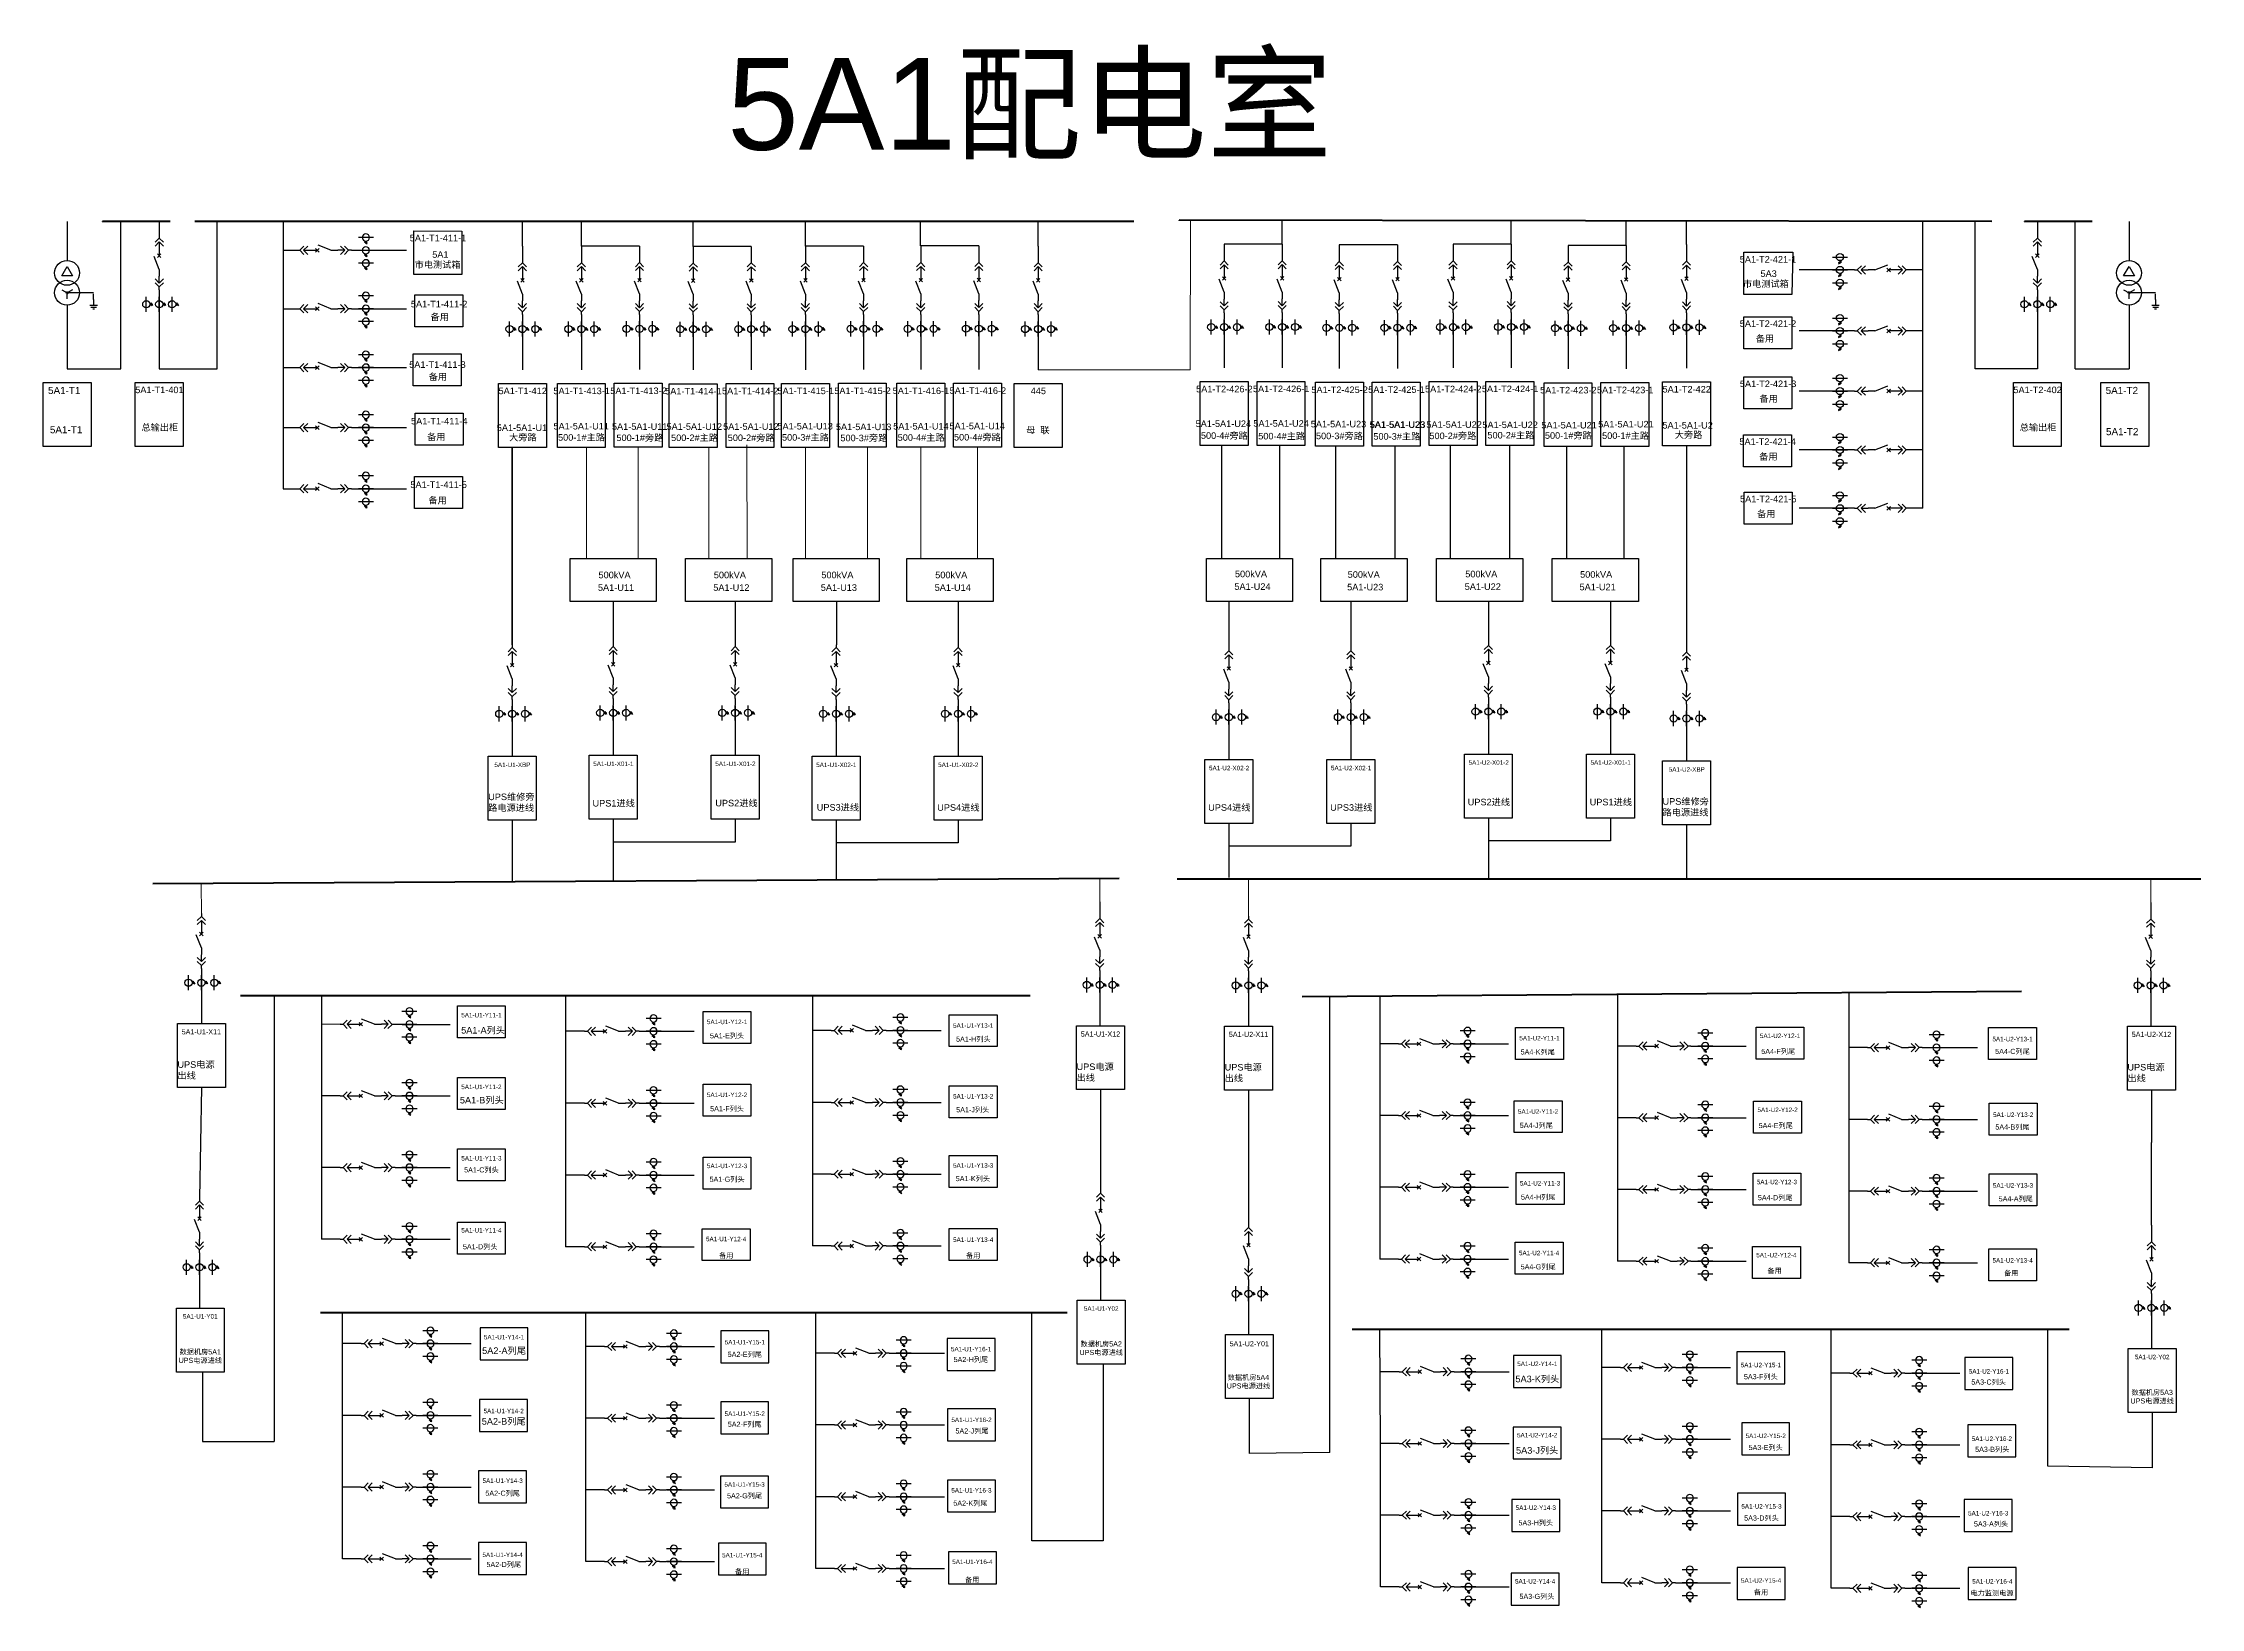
# Model space of a CAD drawing. Header units: metres. Extents: x 117 to 351, y 133 to 303.
import ezdxf
from ezdxf.enums import TextEntityAlignment as Align

# ---------------------------------------------------------------- set-up
doc = ezdxf.new("R2010")
doc.units = ezdxf.units.M
doc.header["$MEASUREMENT"] = 0
doc.linetypes.add('CENTER_COPY9', pattern=[2, 1.25, -0.25, 0.25, -0.25])
doc.linetypes.add('CONTINOUS_COPY9', pattern=[0])
doc.layers.get('0').update_dxf_attribs({"linetype": 'CONTINUOUS', "lineweight": 25})
doc.styles.add('Standard_copy10', font='arial.ttf')

msp = doc.modelspace()

# ---------------------------------------------------------------- texts
at = {"lineweight": 0, "style": 'Standard_copy10'}
for s, height, p in [('5A1-T1-411-1', 0.7128, (159.64, 281.39, -20615.81)), ('市电测试箱', 0.713, (159.59, 278.5, -2496.27)), ('5A1', 0.713, (159.9, 279.6, -295.05)), ('5A1-T2-421-1', 0.7128, (304.25, 279.07, -1262.5)), ('市电测试箱', 0.713, (304.02, 276.41, -2375.48)), ('5A3', 0.713, (304.32, 277.52, -174.26)), ('5A1-T1-411-2', 0.7128, (159.76, 274.21, -20615.81)), ('备用', 0.713, (159.83, 272.8, -20615.81)), ('5A1-T2-421-2', 0.7128, (304.25, 272.08, -1262.5)), ('备用', 0.713, (303.92, 270.46, -1262.5)), ('5A1-T1-411-3', 0.7128, (159.58, 267.63, -20615.81)), ('5A1-T1-401', 0.713, (129.35, 264.88, -21433.75)), ('备用', 0.713, (159.62, 266.3, -20615.81)), ('5A1-T1-412', 0.713, (168.85, 264.77, -1262.5)), ('5A1-T1-413-1', 0.7128, (175.26, 264.77, -1954.14)), ('5A1-T1-413-2', 0.7128, (181.44, 264.78, -1262.5)), ('5A1-T1-414-1', 0.7128, (187.41, 264.74, -1262.5)), ('5A1-T1-414-2', 0.7128, (193.59, 264.76, -570.86)), ('5A1-T1-415-1', 0.7128, (199.62, 264.77, -568.12)), ('5A1-T1-415-2', 0.7128, (205.8, 264.78, 123.52)), ('5A1-T1-416-1', 0.7128, (212.15, 264.78, -6691.25)), ('5A1-T1-416-2', 0.7128, (218.34, 264.8, -5999.61)), ('445', 0.713, (224.91, 264.77, -1262.5)), ('5A1-T2-426-2', 0.7128, (245.14, 264.97, -1262.5)), ('5A1-T2-426-1', 0.7128, (251.32, 264.99, -570.86)), ('5A1-T2-425-2', 0.7128, (257.67, 264.89, -1262.5)), ('5A1-T2-425-1', 0.7128, (263.85, 264.91, -570.86)), ('5A1-T2-424-2', 0.7128, (270.03, 264.97, -1262.5)), ('5A1-T2-424-1', 0.7128, (276.21, 264.99, -570.86)), ('5A1-T2-423-2', 0.7128, (282.54, 264.85, -1262.5)), ('5A1-T2-423-1', 0.7128, (288.72, 264.87, -570.86)), ('5A1-T2-422', 0.713, (295.41, 264.95, -1767.56)), ('5A1-T2-421-3', 0.7128, (304.26, 265.54, -1262.5)), ('5A1-T2-402', 0.713, (333.56, 264.88, -21433.8)), ('备用', 0.713, (304.31, 263.92, -1262.5)), ('总输出柜', 0.713, (129.4, 260.8, -21433.75)), ('5A1-T1-411-4', 0.7128, (159.78, 261.48, -20615.81)), ('备用', 0.713, (159.45, 259.77, -20615.81)), ('5A1-5A1-U1', 0.713, (168.77, 260.76, -295.05)), ('大旁路', 0.713, (168.87, 259.72, -2496.27)), ('5A1-5A1-U11', 0.7128, (175.21, 260.93, -570.86)), ('500-1#主路', 0.713, (175.24, 259.71, -570.86)), ('5A1-5A1-U11', 0.7128, (181.57, 260.89, -570.86)), ('500-1#旁路', 0.713, (181.59, 259.67, -570.86)), ('5A1-5A1-U12', 0.7128, (187.5, 260.89, -570.86)), ('500-2#主路', 0.713, (187.53, 259.67, -570.86)), ('5A1-5A1-U12', 0.7128, (193.66, 260.89, -570.86)), ('500-2#旁路', 0.713, (193.69, 259.67, -570.86)), ('5A1-5A1-U13', 0.7128, (199.56, 260.93, -570.86)), ('500-3#主路', 0.713, (199.59, 259.71, -570.86)), ('5A1-5A1-U13', 0.7128, (205.92, 260.86, -570.86)), ('500-3#旁路', 0.713, (205.94, 259.65, -570.86)), ('5A1-5A1-U14', 0.7128, (212.15, 260.92, -570.86)), ('500-4#主路', 0.713, (212.17, 259.7, -570.86)), ('5A1-5A1-U14', 0.7128, (218.27, 260.95, -570.86)), ('500-4#旁路', 0.713, (218.29, 259.73, -570.86)), ('母  联', 0.713, (224.86, 260.5, -21433.75)), ('5A1-5A1-U24', 0.7128, (245.03, 261.2, 7629.92)), ('500-4#旁路', 0.713, (245.14, 259.91, 7629.92)), ('5A1-5A1-U24', 0.7128, (251.31, 261.23, 7629.92)), ('500-4#主路', 0.713, (251.37, 259.85, 7629.92)), ('5A1-5A1-U23', 0.7128, (257.55, 261.16, 7629.92)), ('500-3#旁路', 0.713, (257.65, 259.87, 7629.92)), ('5A1-5A1-U23', 0.7128, (263.94, 261.11, 7629.92)), ('5A1-5A1-U23', 0.7128, (263.98, 261.1, 7629.92)), ('500-3#主路', 0.713, (263.89, 259.82, 7629.92)), ('5A1-5A1-U22', 0.7128, (270.12, 261.11, 7629.92)), ('500-2#旁路', 0.713, (269.98, 259.88, 7629.92)), ('5A1-5A1-U22', 0.7128, (276.21, 261.08, 7629.92)), ('500-2#主路', 0.713, (276.29, 259.95, 7629.92)), ('5A1-5A1-U21', 0.7128, (282.62, 261.04, 7629.92)), ('500-1#旁路', 0.713, (282.54, 259.92, 7629.92)), ('5A1-5A1-U21', 0.7128, (288.8, 261.15, 7629.92)), ('500-1#主路', 0.713, (288.76, 259.9, 7629.92)), ('5A1-5A1-U2', 0.713, (295.51, 261.03, -295.05)), ('大旁路', 0.713, (295.61, 259.99, -2496.27)), ('总输出柜', 0.713, (333.61, 260.8, -21433.8)), ('5A1-T2-421-4', 0.7128, (304.21, 259.25, -1262.5)), ('备用', 0.713, (304.29, 257.63, -1262.5)), ('5A1-T1-411-5', 0.7128, (159.71, 254.57, -20615.81)), ('备用', 0.713, (159.6, 252.86, -20615.81)), ('5A1-T2-421-5', 0.7128, (304.28, 253.02, -1262.5)), ('备用', 0.713, (304.06, 251.4, -1262.5)), ('5A1-U1-XBP', 0.49, (167.73, 224.22, -44.88)), ('5A1-U1-X01-1', 0.4901, (178.71, 224.33, 691.64)), ('5A1-U1-X01-2', 0.4901, (191.98, 224.33, 660.15)), ('5A1-U1-X02-1', 0.4901, (202.95, 224.22, 691.64)), ('5A1-U1-X02-2', 0.4901, (216.21, 224.22, 660.15)), ('5A1-U2-X02-2', 0.4901, (245.66, 223.87, 691.64)), ('5A1-U2-X02-1', 0.4901, (258.92, 223.87, 660.15)), ('5A1-U2-X01-2', 0.4901, (273.88, 224.47, 691.64)), ('5A1-U2-X01-1', 0.4901, (287.14, 224.47, 660.15)), ('5A1-U2-XBP', 0.49, (295.42, 223.72, 659.13)), ('UPS1进线', 0.713, (178.74, 219.93, 817.94)), ('UPS2进线', 0.713, (192.09, 219.95, 817.94)), ('UPS2进线', 0.713, (273.9, 220.06, 817.94)), ('UPS1进线', 0.713, (287.16, 220.06, 786.45)), ('UPS3进线', 0.713, (203.12, 219.48, 817.94)), ('UPS4进线', 0.713, (216.22, 219.47, 817.94)), ('UPS4进线', 0.713, (245.68, 219.47, 817.94)), ('UPS3进线', 0.713, (258.94, 219.47, 786.45))]:
    msp.add_text(s, height=height, dxfattribs=at).set_placement(p, align=Align.CENTER)
at = {"lineweight": 0, "ltscale": 100, "style": 'Standard_copy10'}
for s, p in [('5A1-U11', (177.03, 243.74, -1112.99)), ('500kVA', (177.09, 245.11, -704.02)), ('5A1-U12', (189.57, 243.74, -1112.99)), ('500kVA', (189.63, 245.11, -704.02)), ('5A1-U13', (201.26, 243.74, -1112.99)), ('500kVA', (201.32, 245.11, -704.02)), ('5A1-U14', (213.64, 243.74, -1112.99)), ('500kVA', (213.7, 245.11, -704.02)), ('5A1-U24', (246.23, 243.85, -1112.99)), ('500kVA', (246.29, 245.22, -704.02)), ('5A1-U23', (258.49, 243.79, -1112.99)), ('500kVA', (258.55, 245.16, -704.02)), ('5A1-U22', (271.27, 243.84, -1112.99)), ('500kVA', (271.33, 245.21, -704.02)), ('5A1-U21', (283.76, 243.8, -1112.99)), ('500kVA', (283.82, 245.17, -704.02))]:
    msp.add_text(s, height=0.713, dxfattribs=at).set_placement(p, align=Align.MIDDLE_LEFT)
at = {"color": 0, "insert": (191.09, 301.34, -15892.53), "char_height": 10, "width": 0.000000001, "attachment_point": 1, "style": 'Standard_copy10'}
msp.add_mtext('5A1{\\fSimSun|b0|i0|c134|p2;配电室}', dxfattribs=at)
at = {"style": 'Standard_copy10'}
for s, insert, char_height, width, attachment_point in [('5A1-T1', (117.24, 265.56, -12466.34), 0.77, 1.1343, 1), ('5A1-T2', (340.96, 265.56, -15478.29), 0.77, 1.1343, 1), ('5A1-T1', (117.44, 261.29, -12466.34), 0.77, 1.1343, 1), ('5A1-T2', (341, 261.08, -15478.29), 0.77, 1.1343, 1), ('UPS{\\fSimSun|b0|i0|c134|p34;维修旁\\P路电源进线}', (165.1, 221.34, 1338.4), 0.7128, 5.2091, 1), ('UPS{\\fSimSun|b0|i0|c134|p34;维修旁\\P路电源进线}', (292.78, 220.84, 2042.41), 0.7128, 5.2091, 1), ('5A1-U1-Y11-1', (164.36, 197.24, -4149.84), 0.4901, 5.2091, 5), ('5A1-U1-X11', (133.91, 195.43, 11214.43), 0.557, 5.2091, 5), ('5A1-U1-Y12-1', (191.07, 196.51, 4863.36), 0.4901, 5.2091, 5), ('{\\H0.78125x;5A1-E\\fSimSun|b0|i0|c134|p2;列头}', (191.07, 194.97, 4863.36), 0.7128, 5.2091, 5), ('5A1-U1-Y13-1', (217.83, 196.11, -4149.84), 0.4901, 5.2091, 5), ('{\\H0.78125x;5A1-H\\fSimSun|b0|i0|c134|p2;列头}', (217.85, 194.61, -2074.92), 0.7128, 5.2091, 5), ('5A1-U1-X12', (231.67, 195.19, -1617.77), 0.557, 5.2091, 5), ('5A1-U2-X11', (247.77, 195.15, 4558.82), 0.557, 5.2091, 5), ('5A1-U2-Y11-1', (279.4, 194.74, 553.99), 0.4901, 5.2091, 5), ('5A1-U2-Y12-1', (305.56, 195, 553.99), 0.4901, 5.2091, 5), ('5A1-U2-X12', (345.94, 195.15, 5345.27), 0.557, 5.2091, 5), ('{\\H0.78125x;5A4-K\\fSimSun|b0|i0|c134|p2;列尾}', (279.21, 193.21, 910.66), 0.7128, 5.2091, 5), ('{\\H0.78125x;5A4-F\\fSimSun|b0|i0|c134|p2;列尾}', (305.36, 193.27, 910.66), 0.7128, 5.2091, 5), ('UPS{\\fSimSun|b0|i0|c134|p2;电源\\P出线}', (131.31, 192.23, 6561.54), 0.7128, 5.2091, 1), ('UPS{\\fSimSun|b0|i0|c134|p2;电源\\P出线}', (229.07, 191.99, -5800.12), 0.7128, 5.2091, 1), ('UPS{\\fSimSun|b0|i0|c134|p2;电源\\P出线}', (245.17, 191.94, -94.07), 0.7128, 5.2091, 1), ('UPS{\\fSimSun|b0|i0|c134|p2;电源\\P出线}', (343.33, 191.94, 1162.91), 0.7128, 5.2091, 1), ('5A1-U1-Y11-2', (164.36, 189.44), 0.4901, 5.2091, 5), ('5A1-U1-Y12-2', (191.07, 188.58, 9013.2), 0.4901, 5.2091, 5), ('5A1-U1-Y13-2', (217.83, 188.42), 0.4901, 5.2091, 5), ('{\\H0.78125x;5A1-F\\fSimSun|b0|i0|c134|p2;列头}', (191.07, 187.04, 9013.2), 0.7128, 5.2091, 5), ('{\\H0.78125x;5A1-J\\fSimSun|b0|i0|c134|p2;列头}', (217.78, 186.93, 691.64), 0.7128, 5.2091, 5), ('5A1-U2-Y11-2', (279.25, 186.76), 0.4901, 5.2091, 5), ('{\\H0.78125x;5A4-J\\fSimSun|b0|i0|c134|p2;列尾}', (279.06, 185.23, 356.67), 0.7128, 5.2091, 5), ('5A1-U2-Y12-2', (305.29, 186.95), 0.4901, 5.2091, 5), ('{\\H0.78125x;5A4-E\\fSimSun|b0|i0|c134|p2;列尾}', (305.09, 185.21, 356.67), 0.7128, 5.2091, 5), ('5A1-U1-Y11-3', (164.36, 181.68, -691.64), 0.4901, 5.2091, 5), ('{\\H0.78125x;5A1-C\\fSimSun|b0|i0|c134|p2;列头}', (164.36, 180.39, -691.64), 0.7128, 5.2091, 5), ('5A1-U1-Y12-3', (191.07, 180.85, 8321.56), 0.4901, 5.2091, 5), ('5A1-U1-Y13-3', (217.83, 180.9, -691.64), 0.4901, 5.2091, 5), ('{\\H0.78125x;5A1-G\\fSimSun|b0|i0|c134|p2;列头}', (191.07, 179.37, 8321.56), 0.7128, 5.2091, 5), ('{\\H0.78125x;5A1-K\\fSimSun|b0|i0|c134|p2;列头}', (217.8, 179.44, -691.64), 0.7128, 5.2091, 5), ('5A1-U2-Y11-3', (279.46, 178.96), 0.4901, 5.2091, 5), ('5A1-U2-Y12-3', (305.22, 179.1), 0.4901, 5.2091, 5), ('{\\H0.78125x;5A4-H\\fSimSun|b0|i0|c134|p2;列尾}', (279.27, 177.43, 356.67), 0.7128, 5.2091, 5), ('{\\H0.78125x;5A4-D\\fSimSun|b0|i0|c134|p2;列尾}', (305.03, 177.37, 356.67), 0.7128, 5.2091, 5), ('5A1-U1-Y11-4', (164.36, 173.85, -1383.28), 0.4901, 5.2091, 5), ('{\\H0.78125x;5A1-D\\fSimSun|b0|i0|c134|p2;列头}', (164.23, 172.03, -4149.84), 0.7128, 5.2091, 5), ('5A1-U1-Y12-4', (190.97, 172.9, 7629.92), 0.4901, 5.2091, 5), ('{\\H0.78125x;备用\\P}', (190.97, 171.08, 7629.92), 0.7128, 5.2091, 5), ('5A1-U1-Y13-4', (217.83, 172.83, -1383.28), 0.4901, 5.2091, 5), ('{\\H0.78125x;备用\\P}', (217.83, 171.08, -1383.28), 0.7128, 5.2091, 5), ('5A1-U2-Y11-4', (279.36, 171.38), 0.4901, 5.2091, 5), ('5A1-U2-Y12-4', (305.16, 171.15, 3320.55), 0.4901, 5.2091, 5), ('{\\H0.78125x;5A4-G\\fSimSun|b0|i0|c134|p2;列尾}', (279.26, 169.85, -334.97), 0.7128, 5.2091, 5), ('{\\H0.78125x;备用\\P}', (304.97, 169.42, 3677.22), 0.7128, 5.2091, 5), ('5A1-U1-Y01', (133.79, 164.49, 7598.43), 0.49, 5.2091, 5), ('5A1-U1-Y02', (231.75, 165.34, -5567.38), 0.49, 5.2091, 5), ('5A1-U1-Y14-1', (166.82, 162.23, 4075.51), 0.4901, 5.2091, 5), ('5A1-U1-Y15-1', (193, 161.68, 9076.53), 0.4901, 5.2091, 5), ('{\\fSimSun|b0|i0|c134|p2;\\H0.78125x;数据机房\\fArial|b0|i0|c0|p34;5A1\\PUPS\\fSimSun|b0|i0|c134|p2;电源进线}', (133.79, 160.14, 7598.43), 0.7128, 5.2091, 5), ('{\\H0.78125x;5A2-E\\fSimSun|b0|i0|c134|p2;列尾}', (193, 160.33, 9076.53), 0.7128, 5.2091, 5), ('5A1-U1-Y16-1', (217.6, 160.93, 9076.53), 0.4901, 5.2091, 5), ('{\\H0.78125x;5A2-H\\fSimSun|b0|i0|c134|p2;列尾}', (217.58, 159.77, 11151.45), 0.7128, 5.2091, 5), ('{\\fSimSun|b0|i0|c134|p2;\\H0.78125x;数据机房\\fArial|b0|i0|c0|p34;5A2 \\PUPS\\fSimSun|b0|i0|c134|p2;电源进线}', (231.75, 161, -5567.38), 0.7128, 5.2091, 5), ('5A1-U2-Y01', (247.85, 161.51, -2326.45), 0.557, 5.2091, 5), ('5A1-U2-Y14-1', (279.17, 159.33), 0.4901, 5.2091, 5), ('5A1-U2-Y02', (346.02, 160.07, 704.02), 0.49, 5.2091, 5), ('{\\fSimSun|b0|i0|c134|p2;数据机房}5A4 \\PUPS{\\fSimSun|b0|i0|c134|p2;电源进线}', (247.76, 157.36, -5219.31), 0.5569, 5.2091, 5), ('5A1-U2-Y15-1', (303.47, 159.2), 0.4901, 5.2091, 5), ('{\\H0.78125x;5A3-F\\fSimSun|b0|i0|c134|p2;列头}', (303.47, 157.9), 0.7128, 5.2091, 5), ('5A1-U2-Y16-1', (328.27, 158.51), 0.4901, 5.2091, 5), ('{\\H0.78125x;5A3-C\\fSimSun|b0|i0|c134|p2;列头}', (328.24, 157.32, 2074.92), 0.7128, 5.2091, 5), ('{\\fSimSun|b0|i0|c134|p2;\\H0.78125x;数据机房\\fArial|b0|i0|c0|p34;5A3 \\PUPS\\fSimSun|b0|i0|c134|p2;电源进线}', (346.02, 155.73, 704.02), 0.7128, 5.2091, 5), ('5A1-U1-Y14-2', (166.78, 154.2, 10459.81), 0.4901, 5.2091, 5), ('5A1-U1-Y15-2', (192.99, 153.9, 10459.81), 0.4901, 5.2091, 5), ('{\\H0.78125x;5A2-F\\fSimSun|b0|i0|c134|p2;列尾}', (192.99, 152.73, 10459.81), 0.7128, 5.2091, 5), ('5A1-U1-Y16-2', (217.65, 153.24, 10459.81), 0.4901, 5.2091, 5), ('{\\H0.78125x;5A2-J\\fSimSun|b0|i0|c134|p2;列尾}', (217.7, 152, 11151.45), 0.7128, 5.2091, 5), ('5A1-U2-Y14-2', (279.15, 151.57), 0.4901, 5.2091, 5), ('5A1-U2-Y15-2', (304, 151.5), 0.4901, 5.2091, 5), ('{\\H0.78125x;5A3-E\\fSimSun|b0|i0|c134|p2;列头}', (304, 150.2), 0.7128, 5.2091, 5), ('5A1-U2-Y16-2', (328.59, 151.19, 2169.73), 0.4901, 5.2091, 5), ('{\\H0.78125x;5A3-B\\fSimSun|b0|i0|c134|p2;列头}', (328.63, 150, 2861.37), 0.7128, 5.2091, 5), ('5A1-U1-Y14-3', (166.67, 146.62, 11151.45), 0.4901, 5.2091, 5), ('{\\H0.78125x;5A2-C\\fSimSun|b0|i0|c134|p2;列尾}', (166.67, 145.23, 11151.45), 0.7128, 5.2091, 5), ('5A1-U1-Y15-3', (192.97, 146.21, 11151.45), 0.4901, 5.2091, 5), ('5A1-U1-Y16-3', (217.64, 145.57, 11151.45), 0.4901, 5.2091, 5), ('{\\H0.78125x;5A2-G\\fSimSun|b0|i0|c134|p2;列尾}', (192.97, 144.95, 11151.45), 0.7128, 5.2091, 5), ('{\\H0.78125x;5A2-K\\fSimSun|b0|i0|c134|p2;列尾}', (217.53, 144.15, 11151.45), 0.7128, 5.2091, 5), ('5A1-U2-Y14-3', (279, 143.69, 2861.37), 0.4901, 5.2091, 5), ('5A1-U2-Y15-3', (303.54, 143.83), 0.4901, 5.2091, 5), ('5A1-U2-Y16-3', (328.19, 143.08), 0.4901, 5.2091, 5), ('{\\H0.78125x;5A3-H\\fSimSun|b0|i0|c134|p2;列头}', (279, 142.01, 2861.37), 0.7128, 5.2091, 5), ('{\\H0.78125x;5A3-D\\fSimSun|b0|i0|c134|p2;列头}', (303.54, 142.53), 0.7128, 5.2091, 5), ('{\\H0.78125x;5A3-A\\fSimSun|b0|i0|c134|p2;列头}', (328.5, 141.89), 0.7128, 5.2091, 5), ('5A1-U1-Y14-4', (166.66, 138.56, 11843.09), 0.4901, 5.2091, 5), ('5A1-U1-Y15-4', (192.72, 138.52, 11843.09), 0.4901, 5.2091, 5), ('{\\H0.78125x;5A2-D\\fSimSun|b0|i0|c134|p2;列尾}', (166.79, 137.48, 9076.53), 0.7128, 5.2091, 5), ('{\\H0.78125x;备用\\P}', (192.72, 136.71, 11843.09), 0.7128, 5.2091, 5), ('5A1-U1-Y16-4', (217.74, 137.8, 11843.09), 0.4901, 5.2091, 5), ('{\\H0.78125x;备用\\P}', (217.74, 135.82, 11843.09), 0.7128, 5.2091, 5), ('5A1-U2-Y14-4', (278.93, 135.68, 3553.02), 0.4901, 5.2091, 5), ('{\\H0.78125x;5A3-G\\fSimSun|b0|i0|c134|p2;列头}', (279.13, 134.01, 6885.94), 0.7128, 5.2091, 5), ('5A1-U2-Y15-4', (303.5, 135.77), 0.4901, 5.2091, 5), ('{\\H0.78125x;备用\\P}', (303.5, 134.47), 0.7128, 5.2091, 5), ('{\\f宋体|b0|i0|c134|p2;\\H0.78125x;电力监测电源}', (328.61, 134.38, -1258), 0.7128, 5.2091, 5), ('5A1-U2-Y16-4', (328.64, 135.67), 0.4901, 5.2091, 5)]:
    msp.add_mtext(s, dxfattribs=dict(at, insert=insert, char_height=char_height, width=width, attachment_point=attachment_point))
at = {"color": 7, "char_height": 0.7128, "width": 5.2091, "attachment_point": 5, "style": 'Standard_copy10'}
for s, insert in [('5A1-A{\\fSimSun|b0|i0|c134|p2;列头}', (164.54, 195.56, -4149.84)), ('5A1-B{\\fSimSun|b0|i0|c134|p2;列头}', (164.4, 187.96)), ('5A2-A{\\fSimSun|b0|i0|c134|p2;列尾}', (166.82, 160.72, 4075.51)), ('5A3-K{\\fSimSun|b0|i0|c134|p2;列头}', (279.17, 157.64)), ('5A2-B{\\fSimSun|b0|i0|c134|p2;列尾}', (166.78, 153.03, 10459.81)), ('5A3-J{\\fSimSun|b0|i0|c134|p2;列头}', (279.15, 149.88))]:
    msp.add_mtext(s, dxfattribs=dict(at, insert=insert))
at = {"width": 5.2091, "attachment_point": 5, "rotation": 359.9922, "style": 'Standard_copy10'}
for s, insert, char_height in [('5A1-U2-Y13-1', (330.84, 194.64, -1936.42), 0.4901), ('{\\H0.78125x;5A4-C\\fSimSun|b0|i0|c134|p2;列尾}', (330.83, 193.27, 496.02), 0.7128), ('5A1-U2-Y13-2', (330.91, 186.42), 0.4901), ('{\\H0.78125x;5A4-B\\fSimSun|b0|i0|c134|p2;列尾}', (330.83, 185.05, 1049.16), 0.7128), ('5A1-U2-Y13-3', (330.89, 178.73, -1936.42), 0.4901), ('{\\H0.78125x;5A4-A\\fSimSun|b0|i0|c134|p2;列尾}', (331.19, 177.24, -1578.9), 0.7128), ('5A1-U2-Y13-4', (330.85, 170.58, -1936.42), 0.4901), ('{\\H0.78125x;备用\\P}', (330.71, 169.17, -1578.9), 0.7128)]:
    msp.add_mtext(s, dxfattribs=dict(at, insert=insert, char_height=char_height))

# ---------------------------------------------------------------- blocks, each defined once
blk = doc.blocks.new('DYDQAA05_copy9')
at = {"color": 0}
blk.add_lwpolyline([(0, 0), (0, -7)], dxfattribs=at)
blk = doc.blocks.new('DYDQAA03_copy9')
at = {"color": 0}
for points in [[(0, 0), (0, -1.5)], [(-2.1, -3.6), (0, -1.5)], [(-2.1, -5.6), (0, -3.5)], [(2.1, -3.6), (0, -1.5)], [(2.1, -5.6), (0, -3.5)], [(0, -3.5), (0, -7)]]:
    blk.add_lwpolyline(points, dxfattribs=at)
blk = doc.blocks.new('DYDQAA09_copy9')
at = {"color": 0}
blk.add_lwpolyline([(0, 0), (0, -3.5)], dxfattribs=at)
blk.add_lwpolyline([(0, 0), (0, -3.5)], dxfattribs=at)
blk.add_lwpolyline([(0, 0), (0, -3.5)], dxfattribs=at)
blk.add_lwpolyline([(0, 0), (0, -3.5)], dxfattribs=at)
blk.add_lwpolyline([(0, 0), (0, -3.5)], dxfattribs=at)
blk.add_lwpolyline([(0, 0), (0, -3.5)], dxfattribs=at)
blk.add_lwpolyline([(0, 0), (0, -3.5)], dxfattribs=at)
blk.add_lwpolyline([(0, 0), (0, -3.5)], dxfattribs=at)
blk.add_lwpolyline([(0, 0), (0, -3.5)], dxfattribs=at)
blk = doc.blocks.new('DYDQ0201_copy9')
at = {"color": 0}
for points in [[(0.9, -0.9), (-0.9, 0.9)], [(-0.9, -0.9), (0.9, 0.9)], [(0, -7), (-2.6, -0.4)]]:
    blk.add_lwpolyline(points, dxfattribs=at)
blk = doc.blocks.new('DYDQAA04_copy9')
at = {"color": 0}
for points in [[(0, -3.5), (0, 0)], [(-2.1, -1.4), (0, -3.5)], [(-2.1, -3.4), (0, -5.5)], [(2.1, -1.4), (0, -3.5)], [(2.1, -3.4), (0, -5.5)], [(0, -7), (0, -5.5)]]:
    blk.add_lwpolyline(points, dxfattribs=at)
blk = doc.blocks.new('A$C03DD39B5_copy9')
for p, q in [((417, 475), (283, 392)), ((417, 422), (283, 339)), ((350, 333), (350, 467))]:
    blk.add_line(p, q)
blk.add_lwpolyline([(700, 167), (0, 167)])
blk.add_circle((350, 167), 167)

# ---------------------------------------------------------------- linework, layer by layer
at = {"color": 0}
for p, q in [((119.31, 283.56, -16406.97), (119.31, 279.31, -21017.92)), ((125.17, 267.53, -21017.92), (125.17, 283.56, -19232.52)), ((118.73, 277.62, -21017.92), (119.31, 278.64, -21017.92)), ((118.73, 277.62, -21017.92), (119.31, 278.64, -21017.92)), ((119.9, 277.62, -21017.92), (118.73, 277.62, -21017.92)), ((119.31, 278.64, -21017.92), (119.9, 277.62, -21017.92)), ((118.73, 276.13, -21017.92), (119.31, 275.8, -21017.92)), ((119.3, 275.9, -21017.92), (119.21, 275.8, -21017.92)), ((119.35, 275.89, -21017.92), (119.22, 275.76, -21017.92)), ((119.27, 275.89, -21017.92), (119.22, 275.84, -21017.92)), ((119.36, 275.88, -21017.92), (119.22, 275.75, -21017.92)), ((119.39, 275.86, -21017.92), (119.25, 275.72, -21017.92)), ((119.4, 275.85, -21017.92), (119.26, 275.71, -21017.92)), ((119.41, 275.81, -21017.92), (119.29, 275.7, -21017.92)), ((119.9, 276.13, -21017.92), (119.31, 275.8, -21017.92)), ((119.31, 275.12, -21017.92), (119.31, 275.8, -21017.92)), ((122.2, 275.8, -21017.92), (119.31, 275.8, -21017.92)), ((119.41, 275.79, -21017.92), (119.32, 275.69, -21017.92)), ((119.31, 274.44, -21017.92), (119.31, 267.53, -21017.92)), ((121.8, 274.44, -21017.92), (122.61, 274.44, -21017.92)), ((121.9, 274.24, -21017.92), (122.51, 274.24, -21017.92)), ((122.1, 274.04, -21017.92), (122.3, 274.04, -21017.92)), ((119.31, 267.53, -21017.92), (125.17, 267.53, -21017.92))]:
    msp.add_line(p, q, dxfattribs=at)
for p, q in [((135.63, 267.53, -19232.52), (135.63, 283.56, -19232.52)), ((142.79, 283.56, -19232.52), (142.79, 254.49, -20615.81)), ((168.82, 280.87, -1262.5), (168.82, 283.45, 120.78)), ((175.23, 280.87, -1954.14), (175.23, 283.45, -570.86)), ((187.39, 280.84, -1262.5), (187.39, 283.42, 120.78)), ((199.59, 280.87, -568.12), (199.59, 283.45, 815.16)), ((212.09, 280.91, 4860.63), (212.09, 283.49, 6243.91)), ((224.89, 280.87, -1262.5), (224.89, 283.45, 120.78)), ((251.43, 281.07, -570.86), (251.43, 283.65, 812.42)), ((276.32, 281.07, -570.86), (276.32, 283.65, 812.42)), ((288.83, 280.95, -570.86), (288.83, 283.53, 812.42)), ((295.39, 281.05, -1767.56), (295.39, 283.63, -384.28)), ((321.09, 252.36, -1262.5), (321.09, 283.59, -20050.47)), ((326.77, 267.53, -19232.57), (326.77, 283.56, -19232.57)), ((337.64, 267.53, -21017.97), (337.64, 283.56, -19232.57)), ((343.5, 283.56, -16407.02), (343.5, 279.31, -21017.97)), ((151.03, 280.41, -18414.58), (152.67, 280.41, -18414.58)), ((152.67, 280.41, -18414.58), (156.23, 280.41, -18414.58)), ((181.55, 280.87, -1954.14), (175.23, 280.87, -1954.14)), ((193.7, 280.84, -1262.5), (187.39, 280.84, -1262.5)), ((205.91, 280.87, -568.12), (199.59, 280.87, -568.12)), ((218.44, 280.89, -6691.25), (212.13, 280.89, -6691.25)), ((251.43, 281.07, -1262.5), (245.12, 281.07, -1262.5)), ((263.96, 280.99, -1262.5), (257.64, 280.99, -1262.5)), ((276.32, 281.07, -1262.5), (270, 281.07, -1262.5)), ((288.83, 280.95, -1262.5), (282.51, 280.95, -1262.5)), ((311.21, 278.28, 938.73), (307.64, 278.28, 938.73)), ((312.85, 278.28, 938.73), (311.21, 278.28, 938.73)), ((342.91, 277.62, -21017.97), (343.5, 278.64, -21017.97)), ((342.91, 277.62, -21017.97), (343.5, 278.64, -21017.97)), ((344.08, 277.62, -21017.97), (342.91, 277.62, -21017.97)), ((343.5, 278.64, -21017.97), (344.08, 277.62, -21017.97)), ((129.33, 275.32, -19232.52), (129.33, 273.68, -19232.52)), ((333.54, 275.32, -19232.57), (333.54, 273.68, -19232.57)), ((342.91, 276.13, -21017.97), (343.5, 275.8, -21017.97)), ((343.49, 275.9, -21017.97), (343.4, 275.8, -21017.97)), ((343.53, 275.89, -21017.97), (343.4, 275.76, -21017.97)), ((343.45, 275.89, -21017.97), (343.4, 275.84, -21017.97)), ((343.55, 275.88, -21017.97), (343.41, 275.75, -21017.97)), ((343.57, 275.86, -21017.97), (343.43, 275.72, -21017.97)), ((343.58, 275.85, -21017.97), (343.44, 275.71, -21017.97)), ((343.6, 275.81, -21017.97), (343.48, 275.7, -21017.97)), ((344.08, 276.13, -21017.97), (343.5, 275.8, -21017.97)), ((343.5, 275.12, -21017.97), (343.5, 275.8, -21017.97)), ((346.38, 275.8, -21017.97), (343.5, 275.8, -21017.97)), ((343.6, 275.79, -21017.97), (343.5, 275.69, -21017.97)), ((129.33, 273.68, -19232.52), (129.33, 267.53, -19232.52)), ((151.03, 274.06, -18414.58), (152.67, 274.06, -18414.58)), ((152.67, 274.06, -18414.58), (156.23, 274.06, -18414.58)), ((168.82, 272.63, 938.73), (168.82, 270.99, 938.73)), ((175.23, 272.63, 247.08), (175.23, 270.99, 247.08)), ((181.55, 272.65, 938.73), (181.55, 271.01, 938.73)), ((187.39, 272.6, 938.73), (187.39, 270.97, 938.73)), ((193.7, 272.62, 1630.37), (193.7, 270.98, 1630.37)), ((199.59, 272.63, 1633.1), (199.59, 270.99, 1633.1)), ((205.91, 272.65, 2324.74), (205.91, 271.01, 2324.74)), ((212.13, 272.65, -4490.03), (212.13, 271.01, -4490.03)), ((218.44, 272.66, -3798.39), (218.44, 271.02, -3798.39)), ((224.89, 272.63, 938.73), (224.89, 270.99, 938.73)), ((245.12, 272.83, 938.73), (245.12, 271.19, 938.73)), ((251.43, 272.85, 1630.37), (251.43, 271.21, 1630.37)), ((257.64, 272.75, 938.73), (257.64, 271.11, 938.73)), ((263.96, 272.77, 1630.37), (263.96, 271.13, 1630.37)), ((270, 272.83, 938.73), (270, 271.19, 938.73)), ((276.32, 272.85, 1630.37), (276.32, 271.21, 1630.37)), ((282.51, 272.71, 938.73), (282.51, 271.07, 938.73)), ((288.83, 272.73, 1630.37), (288.83, 271.09, 1630.37)), ((295.39, 272.81, 433.66), (295.39, 271.17, 433.66)), ((333.54, 273.68, -19232.57), (333.54, 267.53, -19232.57)), ((343.5, 274.44, -21017.97), (343.5, 267.53, -21017.97)), ((345.98, 274.44, -21017.97), (346.79, 274.44, -21017.97)), ((346.08, 274.24, -21017.97), (346.69, 274.24, -21017.97)), ((346.28, 274.04, -21017.97), (346.49, 274.04, -21017.97)), ((168.82, 270.99, 938.73), (168.82, 267.42, 938.73)), ((175.23, 270.99, 247.08), (175.23, 267.43, 247.08)), ((181.55, 271.01, 938.73), (181.55, 267.44, 938.73)), ((187.39, 270.97, 938.73), (187.39, 267.4, 938.73)), ((193.7, 270.98, 1630.37), (193.7, 267.42, 1630.37)), ((199.59, 270.99, 1633.1), (199.59, 267.43, 1633.1)), ((205.91, 271.01, 2324.74), (205.91, 267.44, 2324.74)), ((212.13, 271.01, -4490.03), (212.13, 267.44, -4490.03)), ((218.44, 271.02, -3798.39), (218.44, 267.46, -3798.39)), ((224.89, 270.99, 938.73), (224.89, 267.43, 938.73)), ((245.12, 271.19, 938.73), (245.12, 267.63, 938.73)), ((251.43, 271.21, 1630.37), (251.43, 267.64, 1630.37)), ((257.64, 271.11, 938.73), (257.64, 267.55, 938.73)), ((263.96, 271.13, 1630.37), (263.96, 267.56, 1630.37)), ((270, 271.19, 938.73), (270, 267.63, 938.73)), ((276.32, 271.21, 1630.37), (276.32, 267.64, 1630.37)), ((282.51, 271.07, 938.73), (282.51, 267.51, 938.73)), ((288.83, 271.09, 1630.37), (288.83, 267.52, 1630.37)), ((295.39, 271.17, 433.66), (295.39, 267.6, 433.66)), ((311.21, 271.64, 938.73), (307.64, 271.64, 938.73)), ((312.85, 271.64, 938.73), (311.21, 271.64, 938.73)), ((129.33, 267.53, -19232.52), (135.63, 267.53, -19232.52)), ((151.03, 267.66, -18414.58), (152.67, 267.66, -18414.58)), ((152.67, 267.66, -18414.58), (156.23, 267.66, -18414.58)), ((333.54, 267.53, -19232.57), (326.77, 267.53, -19232.57)), ((337.64, 267.53, -21017.97), (343.5, 267.53, -21017.97)), ((311.21, 265.11, 938.73), (307.64, 265.11, 938.73)), ((312.85, 265.11, 938.73), (311.21, 265.11, 938.73)), ((151.03, 261.13, -18414.58), (152.67, 261.13, -18414.58)), ((152.67, 261.13, -18414.58), (156.23, 261.13, -18414.58)), ((311.21, 258.7, 938.73), (307.64, 258.7, 938.73)), ((312.85, 258.7, 938.73), (311.21, 258.7, 938.73)), ((151.03, 254.49, -18414.58), (152.67, 254.49, -18414.58)), ((152.67, 254.49, -18414.58), (156.23, 254.49, -18414.58)), ((311.21, 252.36, 938.73), (307.64, 252.36, 938.73)), ((312.85, 252.36, 938.73), (311.21, 252.36, 938.73)), ((178.69, 242.22), (178.69, 237.64)), ((178.69, 242.22), (178.69, 237.64)), ((191.95, 242.22), (191.95, 237.64)), ((202.96, 242.22), (202.96, 237.53)), ((216.19, 242.22), (216.19, 237.53)), ((245.63, 242.22), (245.63, 237.18)), ((258.89, 242.22), (258.89, 237.18)), ((273.85, 242.22), (273.85, 237.77)), ((287.11, 242.22), (287.11, 237.77)), ((167.71, 230.78, 1497.21), (167.71, 229.14, 1497.21)), ((178.69, 230.89, 2201.22), (178.69, 229.25, 2201.22)), ((191.95, 230.89, 2201.22), (191.95, 229.25, 2201.22)), ((202.92, 230.78, 2201.22), (202.92, 229.14, 2201.22)), ((216.19, 230.78, 2201.22), (216.19, 229.14, 2201.22)), ((245.63, 230.43, 2201.22), (245.63, 228.79, 2201.22)), ((258.89, 230.43, 2201.22), (258.89, 228.79, 2201.22)), ((273.85, 231.03, 2201.22), (273.85, 229.39, 2201.22)), ((287.11, 231.03, 2201.22), (287.11, 229.39, 2201.22)), ((295.39, 230.28, 2201.22), (295.39, 228.64, 2201.22)), ((167.71, 229.14, 3698.43), (167.71, 225.39, 1338.4)), ((178.69, 229.25, 4402.45), (178.69, 225.5, 2074.92)), ((191.95, 229.25, 4402.45), (191.95, 225.5, 2043.43)), ((202.92, 229.14, 4402.45), (202.92, 225.39, 2074.92)), ((216.19, 229.14, 4402.45), (216.19, 225.39, 2043.43)), ((245.63, 228.79, 4402.45), (245.63, 225.04, 2074.92)), ((258.89, 228.79, 4402.45), (258.89, 225.04, 2043.43)), ((273.85, 229.39, 4402.45), (273.85, 225.64, 2074.92)), ((287.11, 229.39, 4402.45), (287.11, 225.64, 2043.43)), ((295.39, 228.64, 4402.45), (295.39, 224.89, 2042.41)), ((167.71, 218.44, 1370.91), (167.71, 212.58, 1370.91)), ((167.71, 218.44, 1370.91), (167.71, 212.58, 1370.91)), ((167.71, 218.44, 1370.91), (167.71, 212.58, 1370.91)), ((167.71, 218.44, 1370.91), (167.71, 212.58, 1370.91)), ((167.71, 218.44, 1370.91), (167.71, 211.77, -5297.08)), ((178.69, 218.55, 2074.92), (178.69, 211.83, -5297.08)), ((191.95, 218.55, 2074.92), (191.95, 216.07, 2074.92)), ((202.92, 218.44, 2074.92), (202.92, 211.97, -5297.08)), ((216.19, 218.44, 2074.92), (216.19, 215.97, 2074.92)), ((273.85, 218.68, 2074.92), (273.85, 212.1, 2074.92)), ((287.11, 218.68, 2074.92), (287.11, 216.21, 2074.92)), ((191.95, 216.07, 2074.92), (178.69, 216.07, 2074.92)), ((216.19, 215.97, 2074.92), (202.92, 215.97, 2074.92)), ((245.63, 218.08, 2074.92), (245.63, 212.23, 2074.92)), ((258.89, 218.08, 2074.92), (258.89, 215.61, 2074.92)), ((287.11, 216.21, 2074.92), (273.85, 216.21, 2074.92)), ((295.39, 217.94, 2074.92), (295.39, 212.08, 2074.92)), ((258.89, 215.61, 2074.92), (245.63, 215.61, 2074.92)), ((133.91, 201.54, 9139.5), (133.91, 199.9, 9139.5)), ((133.91, 199.9, 9139.5), (133.91, 196.34, 9139.5)), ((231.59, 201.31, -4479.14), (231.59, 199.67, -4479.14)), ((231.59, 199.67, -4479.14), (231.59, 196.1, -4479.14)), ((247.77, 201.26, 2483.89), (247.77, 199.62, 2483.89)), ((247.77, 199.62, 2483.89), (247.77, 196.05, 2483.89)), ((287.87, 199.52, 114.88), (287.87, 186.09, -1076.2)), ((313.02, 199.72, 114.88), (313.02, 185.91, -691.64)), ((345.86, 201.26, 2483.89), (345.86, 199.62, 2483.89)), ((345.86, 199.62, 2483.89), (345.86, 196.05, 2483.89)), ((141.83, 199.38, 7598.43), (141.83, 150.88, 5837.67)), ((146.98, 199.38, 7598.43), (146.98, 188.47, 6906.79)), ((173.52, 199.38, 7535.11), (173.52, 187.66, 6843.47)), ((200.36, 199.27, 7535.11), (200.36, 187.75, 6843.47)), ((262.03, 199.26, 114.88), (262.03, 186.33, -1031.57)), ((149.01, 196.26, 2756.95), (146.98, 196.24, 7598.43)), ((155.76, 196.24, 4958.17), (157.4, 196.24, 4958.17)), ((157.4, 196.24, 4958.17), (160.97, 196.23, 4958.17)), ((175.56, 195.49, 2693.63), (173.52, 195.51, 7535.11)), ((182.31, 195.49, 4894.85), (183.95, 195.49, 4894.85)), ((183.95, 195.49, 4894.85), (187.51, 195.49, 4894.85)), ((202.4, 195.59, 2693.63), (200.36, 195.59, 7535.11)), ((209.15, 195.59, 4894.85), (210.78, 195.59, 4894.85)), ((210.78, 195.59, 4894.85), (214.35, 195.59, 4894.85)), ((264.07, 194.13, -339.93), (262.03, 194.13, -339.93)), ((270.82, 194.13, 1861.3), (272.46, 194.13, 1861.3)), ((272.46, 194.13, 1861.3), (276.02, 194.13, 1861.3)), ((289.9, 193.89, -384.56), (287.87, 193.89, -384.56)), ((296.65, 193.89, 1816.66), (298.29, 193.89, 1816.66)), ((298.29, 193.89, 1816.66), (301.86, 193.89, 1816.66)), ((315.06, 193.71), (313.02, 193.71)), ((321.81, 193.71, 2201.22), (323.45, 193.71, 2201.22)), ((323.45, 193.71, 2201.22), (327.01, 193.71, 2201.22)), ((133.91, 189.38, 9139.5), (133.71, 177.35, 5428.7)), ((149.01, 188.47, 6906.79), (146.98, 188.47, 6906.79)), ((146.98, 188.47, 6906.79), (146.98, 180.67, 6215.15)), ((155.76, 188.47, 9108.02), (157.4, 188.47, 9108.02)), ((157.4, 188.47, 9108.02), (160.97, 188.47, 9108.02)), ((202.4, 187.75, 6843.47), (200.36, 187.75, 6843.47)), ((200.36, 187.75, 6843.47), (200.36, 179.95, 6151.83)), ((209.15, 187.75, 9044.69), (210.78, 187.75, 9044.69)), ((210.78, 187.75, 9044.69), (214.35, 187.75, 9044.69)), ((231.67, 189.15, -4510.63), (231.67, 178.05, -7737.11)), ((247.77, 189.1, 2483.89), (247.77, 175.96, -2293.94)), ((345.94, 189.1, 2452.4), (345.94, 183.38, 2452.4)), ((175.56, 187.66, 6843.47), (173.52, 187.66, 6843.47)), ((173.52, 187.66, 6843.47), (173.52, 179.86, 6151.83)), ((182.31, 187.66, 9044.69), (183.95, 187.66, 9044.69)), ((183.95, 187.66, 9044.69), (187.51, 187.66, 9044.69)), ((262.03, 186.33, -1031.57), (262.03, 178.53, -1723.21)), ((264.07, 186.33, -1031.57), (262.03, 186.33, -1031.57)), ((270.82, 186.33, 1169.66), (272.46, 186.33, 1169.66)), ((272.46, 186.33, 1169.66), (276.02, 186.33, 1169.66)), ((287.87, 186.09, -1076.2), (287.87, 178.29, -1767.84)), ((289.9, 186.09, -1076.2), (287.87, 186.09, -1076.2)), ((296.65, 186.09, 1125.02), (298.29, 186.09, 1125.02)), ((298.29, 186.09, 1125.02), (301.86, 186.09, 1125.02)), ((313.02, 185.91, -691.64), (313.02, 178.11, -1383.28)), ((315.06, 185.91, -691.64), (313.02, 185.91, -691.64)), ((321.81, 185.91, 1509.58), (323.45, 185.91, 1509.58)), ((323.45, 185.91, 1509.58), (327.01, 185.91, 1509.58)), ((345.94, 174.42, -1465.72), (345.94, 183.38, -82.44)), ((146.98, 180.67, 6215.15), (146.98, 172.87, 5523.51)), ((149.01, 180.67, 6215.15), (146.98, 180.67, 6215.15)), ((155.76, 180.67, 8416.38), (157.4, 180.67, 8416.38)), ((157.4, 180.67, 8416.38), (160.97, 180.67, 8416.38)), ((173.52, 179.86, 6151.83), (173.52, 172.06, 5460.19)), ((175.56, 179.86, 6151.83), (173.52, 179.86, 6151.83)), ((182.31, 179.86, 8353.05), (183.95, 179.86, 8353.05)), ((183.95, 179.86, 8353.05), (187.51, 179.86, 8353.05)), ((200.36, 179.95, 6151.83), (200.36, 172.15, 5460.19)), ((202.4, 179.95, 6151.83), (200.36, 179.95, 6151.83)), ((209.15, 179.95, 8353.05), (210.78, 179.95, 8353.05)), ((210.78, 179.95, 8353.05), (214.35, 179.95, 8353.05)), ((264.07, 178.53, -1723.21), (262.03, 178.53, -1723.21)), ((262.03, 178.53, -1723.21), (262.03, 170.73, -2414.85)), ((270.82, 178.53, 478.02), (272.46, 178.53, 478.02)), ((272.46, 178.53, 478.02), (276.02, 178.53, 478.02)), ((289.9, 178.29, -1767.84), (287.87, 178.29, -1767.84)), ((287.87, 178.29, -1767.84), (287.87, 170.49, -2459.48)), ((296.65, 178.29, 433.38), (298.29, 178.29, 433.38)), ((298.29, 178.29, 433.38), (301.86, 178.29, 433.38)), ((315.06, 178.11, -1383.28), (313.02, 178.11, -1383.28)), ((313.02, 178.11, -1383.28), (313.02, 170.32, -2074.92)), ((321.81, 178.11, 817.94), (323.45, 178.11, 817.94)), ((323.45, 178.11, 817.94), (327.01, 178.11, 817.94)), ((149.01, 172.87, 5523.51), (146.98, 172.87, 5523.51)), ((155.76, 172.87, 7724.73), (157.4, 172.87, 7724.73)), ((157.4, 172.87, 7724.73), (160.97, 172.87, 7724.73)), ((175.56, 172.06, 5460.19), (173.52, 172.06, 5460.19)), ((182.31, 172.06, 7661.41), (183.95, 172.06, 7661.41)), ((183.95, 172.06, 7661.41), (187.51, 172.06, 7661.41)), ((202.4, 172.15, 5460.19), (200.36, 172.15, 5460.19)), ((209.15, 172.15, 7661.41), (210.78, 172.15, 7661.41)), ((210.78, 172.15, 7661.41), (214.35, 172.15, 7661.41)), ((231.67, 171.46, -5535.89), (231.67, 169.82, -5535.89)), ((133.71, 170.6, 7629.92), (133.71, 168.96, 7629.92)), ((133.71, 168.96, 7629.92), (133.71, 165.4, 7629.92)), ((231.67, 169.82, -5535.89), (231.67, 166.25, -5535.89)), ((264.07, 170.73, -3106.49), (262.03, 170.73, -2414.85)), ((270.82, 170.73, -905.27), (272.46, 170.73, -905.27)), ((272.46, 170.73, -905.27), (276.02, 170.73, -905.27)), ((289.9, 170.49, -3151.12), (287.87, 170.49, -2459.48)), ((296.65, 170.49, -949.9), (298.29, 170.49, -949.9)), ((298.29, 170.49, -949.9), (301.86, 170.49, -949.9)), ((315.06, 170.32, -2766.56), (313.02, 170.32, -2074.92)), ((321.81, 170.32, -565.34), (323.45, 170.32, -565.34)), ((323.45, 170.32, -565.34), (327.01, 170.32, -565.34)), ((247.77, 167.72, -92.72), (247.77, 166.08, -92.72)), ((149.25, 153.73, 8290.07), (149.25, 164.93, 7598.43)), ((175.73, 153.42, 8290.07), (175.73, 164.93, 7598.43)), ((200.71, 152.68, 8290.07), (200.71, 164.93, 7598.43)), ((224.22, 140.1, -5786.61), (224.22, 164.93, 7598.43)), ((247.77, 166.08, -92.72), (247.77, 162.52, -92.72)), ((345.94, 166.18, 735.51), (345.94, 164.55, 735.51)), ((345.94, 164.55, 735.51), (345.94, 160.98, 735.51)), ((262.12, 150.67, 1867.21), (262.03, 163.09, 1175.57)), ((286.19, 151.13, 2236.46), (286.19, 163.09, 1175.57)), ((311.12, 150.52, 2290.11), (311.12, 163.09, 1175.57)), ((151.29, 161.53, 6906.79), (149.25, 161.53, 7598.43)), ((158.04, 161.53, 9108.02), (159.68, 161.53, 9108.02)), ((159.68, 161.53, 9108.02), (163.24, 161.53, 9108.02)), ((177.76, 161.21, 6906.79), (175.73, 161.21, 7598.43)), ((184.51, 161.21, 9108.02), (186.15, 161.21, 9108.02)), ((186.15, 161.21, 9108.02), (189.72, 161.21, 9108.02)), ((202.74, 160.48, 6906.79), (200.71, 160.48, 7598.43)), ((209.49, 160.48, 9108.02), (211.13, 160.48, 9108.02)), ((211.13, 160.48, 9108.02), (214.7, 160.48, 9108.02)), ((134.02, 158.44, 7598.43), (134.02, 150.88, 5837.67)), ((231.98, 159.3, -5567.38), (231.98, 140.1, -5786.61)), ((264.16, 158.47, 483.92), (262.12, 158.47, 1175.57)), ((270.91, 158.47, 2685.15), (272.55, 158.47, 2685.15)), ((272.55, 158.47, 2685.15), (276.11, 158.47, 2685.15)), ((288.22, 158.93, 853.18), (286.19, 158.93, 1544.82)), ((294.97, 158.93, 3054.4), (296.61, 158.93, 3054.4)), ((296.61, 158.93, 3054.4), (300.18, 158.93, 3054.4)), ((313.16, 158.32, 906.83), (311.12, 158.32, 1598.47)), ((319.91, 158.32, 3108.05), (321.55, 158.32, 3108.05)), ((321.55, 158.32, 3108.05), (325.11, 158.32, 3108.05)), ((247.85, 155.56, -124.21), (247.85, 149.58, 347.34)), ((151.29, 153.73, 8290.07), (149.25, 153.73, 8290.07)), ((149.25, 145.93, 8981.72), (149.25, 153.73, 8290.07)), ((158.04, 153.73, 10491.3), (159.68, 153.73, 10491.3)), ((159.68, 153.73, 10491.3), (163.24, 153.73, 10491.3)), ((177.76, 153.42, 8290.07), (175.73, 153.42, 8290.07)), ((175.73, 145.62, 8981.72), (175.73, 153.42, 8290.07)), ((184.51, 153.42, 10491.3), (186.15, 153.42, 10491.3)), ((186.15, 153.42, 10491.3), (189.72, 153.42, 10491.3)), ((202.74, 152.68, 8290.07), (200.71, 152.68, 8290.07)), ((200.71, 144.88, 8981.72), (200.71, 152.68, 8290.07)), ((209.49, 152.68, 10491.3), (211.13, 152.68, 10491.3)), ((211.13, 152.68, 10491.3), (214.7, 152.68, 10491.3)), ((346.02, 154.03, 704.02), (346.02, 148.04, 1175.57)), ((134.02, 150.88, 5837.67), (141.83, 150.88, 5837.67)), ((264.16, 150.67, 1867.21), (262.12, 150.67, 1867.21)), ((262.12, 142.87, 2558.85), (262.12, 150.67, 1867.21)), ((270.91, 150.67, 4068.43), (272.55, 150.67, 4068.43)), ((272.55, 150.67, 4068.43), (276.11, 150.67, 4068.43)), ((288.22, 151.13, 2236.46), (286.19, 151.13, 2236.46)), ((286.19, 143.33, 2928.1), (286.19, 151.13, 2236.46)), ((294.97, 151.13, 4437.68), (296.61, 151.13, 4437.68)), ((296.61, 151.13, 4437.68), (300.18, 151.13, 4437.68)), ((313.16, 150.52, 2290.11), (311.12, 150.52, 2290.11)), ((311.12, 142.72, 2981.75), (311.12, 150.52, 2290.11)), ((319.91, 150.52, 4491.34), (321.55, 150.52, 4491.34)), ((321.55, 150.52, 4491.34), (325.11, 150.52, 4491.34)), ((256.59, 149.69, 181.26), (247.85, 149.58, 347.34)), ((346.02, 148.04, 1175.57), (334.69, 148.22, 1175.57)), ((151.29, 145.93, 8981.72), (149.25, 145.93, 8981.72)), ((149.25, 138.13, 9673.36), (149.25, 145.93, 8981.72)), ((158.04, 145.93, 11182.94), (159.68, 145.93, 11182.94)), ((159.68, 145.93, 11182.94), (163.24, 145.93, 11182.94)), ((177.76, 145.62, 8981.72), (175.73, 145.62, 8981.72)), ((175.73, 137.82, 9673.36), (175.73, 145.62, 8981.72)), ((184.51, 145.62, 11182.94), (186.15, 145.62, 11182.94)), ((186.15, 145.62, 11182.94), (189.72, 145.62, 11182.94)), ((202.74, 144.88, 8981.72), (200.71, 144.88, 8981.72)), ((200.71, 137.08, 9673.36), (200.71, 144.88, 8981.72)), ((209.49, 144.88, 11182.94), (211.13, 144.88, 11182.94)), ((211.13, 144.88, 11182.94), (214.7, 144.88, 11182.94)), ((288.22, 143.33, 2928.1), (286.19, 143.33, 2928.1)), ((286.19, 135.53, 3619.74), (286.19, 143.33, 2928.1)), ((294.97, 143.33, 5129.32), (296.61, 143.33, 5129.32)), ((296.61, 143.33, 5129.32), (300.18, 143.33, 5129.32)), ((264.16, 142.87, 2558.85), (262.12, 142.87, 2558.85)), ((262.12, 135.07, 3250.49), (262.12, 142.87, 2558.85)), ((270.91, 142.87, 4760.07), (272.55, 142.87, 4760.07)), ((272.55, 142.87, 4760.07), (276.11, 142.87, 4760.07)), ((313.16, 142.72, 2981.75), (311.12, 142.72, 2981.75)), ((311.12, 134.92, 3673.39), (311.12, 142.72, 2981.75)), ((319.91, 142.72, 5182.98), (321.55, 142.72, 5182.98)), ((321.55, 142.72, 5182.98), (325.11, 142.72, 5182.98)), ((231.98, 140.1, -5786.61), (224.22, 140.1, -5786.61)), ((151.29, 138.13, 9673.36), (149.25, 138.13, 9673.36)), ((158.04, 138.13, 11874.58), (159.68, 138.13, 11874.58)), ((159.68, 138.13, 11874.58), (163.24, 138.13, 11874.58)), ((177.76, 137.82, 9673.36), (175.73, 137.82, 9673.36)), ((184.51, 137.82, 11874.58), (186.15, 137.82, 11874.58)), ((186.15, 137.82, 11874.58), (189.72, 137.82, 11874.58)), ((202.74, 137.08, 9673.36), (200.71, 137.08, 9673.36)), ((209.49, 137.08, 11874.58), (211.13, 137.08, 11874.58)), ((211.13, 137.08, 11874.58), (214.7, 137.08, 11874.58)), ((264.16, 135.07, 3250.49), (262.12, 135.07, 3250.49)), ((270.91, 135.07, 5451.71), (272.55, 135.07, 5451.71)), ((272.55, 135.07, 5451.71), (276.11, 135.07, 5451.71)), ((288.22, 135.53, 3619.74), (286.19, 135.53, 3619.74)), ((294.97, 135.53, 5820.96), (296.61, 135.53, 5820.96)), ((296.61, 135.53, 5820.96), (300.18, 135.53, 5820.96)), ((313.16, 134.92, 3673.39), (311.12, 134.92, 3673.39)), ((319.91, 134.92, 5874.62), (321.55, 134.92, 5874.62)), ((321.55, 134.92, 5874.62), (325.11, 134.92, 5874.62))]:
    msp.add_line(p, q)
at = {"color": 1, "lineweight": 20}
for p, q in [((241.43, 267.4, 938.73), (241.45, 283.68, -20050.47)), ((224.89, 267.43, 938.73), (241.41, 267.43, 938.73))]:
    msp.add_line(p, q, dxfattribs=at)
at = {"color": 0, "linetype": 'CENTER_COPY9', "ltscale": 0.5}
msp.add_line((122.2, 275.05, -21017.92), (122.2, 275.8, -21017.92), dxfattribs=at)
at = {"linetype": 'CENTER_COPY9', "ltscale": 0.5}
msp.add_line((346.38, 275.05, -21017.97), (346.38, 275.8, -21017.97), dxfattribs=at)
at = {"color": 5, "lineweight": 35}
msp.add_line((167.71, 258.98, 120.78), (167.71, 237.53, -704.02), dxfattribs=at)
at = {"color": 6, "lineweight": 13, "ltscale": 0.02468, "true_color": 0xff00ff}
for p, q in [((175.79, 246.91), (175.79, 258.98, -570.86)), ((189.09, 246.91), (189.09, 258.96, 120.78)), ((199.59, 258.98, 815.16), (199.59, 246.91)), ((212.13, 259, -5307.97), (212.13, 246.91))]:
    msp.add_line(p, q, dxfattribs=at)
at = {"color": 3, "lineweight": 13, "ltscale": 0.02468, "true_color": 0x00ff00}
for p, q in [((181.41, 259, 120.78), (181.41, 246.92)), ((193.23, 259.26, 7750.71), (193.24, 246.91)), ((206.34, 259, 1506.8), (206.34, 246.91)), ((218.31, 259.01, -4616.33), (218.31, 246.91))]:
    msp.add_line(p, q, dxfattribs=at)
at = {"color": 3}
for p, q in [((244.84, 259.21, 7629.92), (244.84, 246.91)), ((257.21, 259.08, 7629.92), (257.21, 246.91)), ((269.68, 259.18, 7629.92), (269.68, 246.91)), ((282.34, 259.08, 7629.92), (282.34, 246.91))]:
    msp.add_line(p, q, dxfattribs=at)
at = {"color": 6}
for p, q in [((251.14, 259.22, 7629.92), (251.14, 246.91)), ((263.68, 259.18, 7629.92), (263.68, 246.91)), ((276.13, 259.24, 7629.92), (276.13, 246.91)), ((288.56, 259.03, 7629.92), (288.56, 246.91))]:
    msp.add_line(p, q, dxfattribs=at)
at = {"color": 5, "lineweight": 30}
msp.add_line((295.39, 259.16, -384.28), (295.39, 237.03), dxfattribs=at)
at = {"color": 1, "lineweight": 40}
for p, q in [((128.64, 211.56, -5297.08), (233.72, 212.14, -5297.08)), ((240.01, 212.08, 1665.95), (351.31, 212.08, 1665.95)), ((253.59, 199.26, 114.88), (331.8, 199.87, 114.88)), ((138.15, 199.38, 7598.43), (224.01, 199.38, 7598.43)), ((146.85, 164.93, 7598.43), (228.06, 164.93, 7598.43)), ((259.02, 163.09, 1175.57), (337, 163.09, 1175.57))]:
    msp.add_line(p, q, dxfattribs=at)
at = {"color": 0, "lineweight": 20}
for p, q in [((133.91, 208.29, 6938.28), (133.9, 211.48, -5297.08)), ((231.59, 209.55, -6680.36), (231.59, 212.13, -5297.08)), ((247.77, 208.01, 282.67), (247.77, 212.08, 1665.95)), ((345.86, 209.5, 282.67), (345.86, 212.08, 1665.95))]:
    msp.add_line(p, q, dxfattribs=at)
at = {"lineweight": -3}
for p, q in [((256.59, 149.69, 181.26), (256.59, 199.21, 181.26)), ((334.69, 148.22, 1175.57), (334.69, 163.09, 1175.57))]:
    msp.add_line(p, q, dxfattribs=at)
at = {"color": 1, "lineweight": 40, "ltscale": 100}
for points, elevation in [([(130.53, 283.56), (123.16, 283.56), (123.16, 283.56)], -19232.52), ([(235.28, 283.56), (149.09, 283.56), (133.19, 283.56)], -19232.52), ([(328.59, 283.56), (240.22, 283.69), (240.22, 283.69)], -20050.47), ([(339.51, 283.56), (332.14, 283.56), (332.14, 283.56)], -20206.88)]:
    msp.add_lwpolyline(points, dxfattribs=dict(at, elevation=elevation))
for points, elevation in [([(157.01, 282.54), (162.22, 282.48), (162.22, 277.79), (157.01, 277.79)], -19232.52), ([(301.62, 280.22), (306.94, 280.22), (306.83, 275.61), (301.62, 275.61)], 120.78), ([(157.12, 275.56), (162.33, 275.56), (162.33, 272.09), (157.12, 272.09)], -19232.52), ([(301.62, 273.18), (306.83, 273.18), (306.83, 269.7), (301.62, 269.7)], 120.78), ([(156.95, 269.14), (162.15, 269.14), (162.15, 265.66), (156.95, 265.66)], -19232.52), ([(116.71, 266.05), (121.92, 266.05), (121.92, 259.09), (116.71, 259.09)], -16466.32), ([(126.72, 266.05), (131.93, 266.05), (131.93, 259.09), (126.72, 259.09)], -20050.47), ([(166.22, 265.94), (171.42, 265.94), (171.42, 258.98), (166.22, 258.98)], 120.78), ([(172.62, 265.94), (177.83, 265.94), (177.83, 258.98), (172.62, 258.98)], -570.86), ([(178.81, 265.95), (184.01, 265.95), (184.01, 259), (178.81, 259)], 120.78), ([(184.78, 265.91), (189.99, 265.91), (189.99, 258.96), (184.78, 258.96)], 120.78), ([(190.96, 265.93), (196.17, 265.93), (196.17, 258.97), (190.96, 258.97)], 812.42), ([(196.99, 265.94), (202.2, 265.94), (202.2, 258.98), (196.99, 258.98)], 815.16), ([(203.17, 265.95), (208.38, 265.95), (208.38, 259), (203.17, 259)], 1506.8), ([(209.52, 265.95), (214.73, 265.95), (214.73, 259), (209.52, 259)], -5307.97), ([(215.7, 265.97), (220.91, 265.97), (220.91, 259.01), (215.7, 259.01)], -4616.33), ([(222.28, 265.94), (227.49, 265.94), (227.49, 258.98), (222.28, 258.98)], 120.78), ([(242.51, 266.14), (247.72, 266.14), (247.72, 259.19), (242.51, 259.19)], 120.78), ([(248.69, 266.16), (253.9, 266.16), (253.9, 259.2), (248.69, 259.2)], 812.42), ([(255.04, 266.06), (260.25, 266.06), (260.25, 259.11), (255.04, 259.11)], 120.78), ([(261.22, 266.08), (266.43, 266.08), (266.43, 259.12), (261.22, 259.12)], 812.42), ([(267.4, 266.14), (272.61, 266.14), (272.61, 259.19), (267.4, 259.19)], 120.78), ([(273.58, 266.16), (278.79, 266.16), (278.79, 259.2), (273.58, 259.2)], 812.42), ([(279.91, 266.02), (285.11, 266.02), (285.11, 259.07), (279.91, 259.07)], 120.78), ([(286.09, 266.04), (291.3, 266.04), (291.3, 259.08), (286.09, 259.08)], 812.42), ([(292.78, 266.12), (297.99, 266.12), (297.99, 259.16), (292.78, 259.16)], -384.28), ([(301.63, 266.64), (306.84, 266.64), (306.84, 263.16), (301.63, 263.16)], 120.78), ([(330.93, 266.05), (336.14, 266.05), (336.14, 259.09), (330.93, 259.09)], -20050.51), ([(340.44, 266.05), (345.65, 266.05), (345.65, 259.09), (340.44, 259.09)], -19478.27), ([(157.15, 262.72), (162.36, 262.72), (162.36, 259.24), (157.15, 259.24)], -19232.52), ([(301.58, 260.35), (306.79, 260.35), (306.79, 256.87), (301.58, 256.87)], 120.78), ([(157.08, 255.81), (162.29, 255.81), (162.29, 252.34), (157.08, 252.34)], -19232.52), ([(301.65, 254.12), (306.86, 254.12), (306.86, 250.64), (301.65, 250.64)], 120.78), ([(165.1, 225.39), (170.31, 225.39), (170.31, 218.44), (165.1, 218.44)], 1338.4), ([(176.08, 225.5), (181.29, 225.5), (181.29, 218.55), (176.08, 218.55)], 2074.92), ([(189.34, 225.5), (194.55, 225.5), (194.55, 218.55), (189.34, 218.55)], 2043.43), ([(200.32, 225.39), (205.53, 225.39), (205.53, 218.44), (200.32, 218.44)], 2074.92), ([(213.58, 225.39), (218.79, 225.39), (218.79, 218.44), (213.58, 218.44)], 2043.43), ([(271.25, 225.64), (276.45, 225.64), (276.45, 218.68), (271.25, 218.68)], 2074.92), ([(284.51, 225.64), (289.72, 225.64), (289.72, 218.68), (284.51, 218.68)], 2043.43), ([(243.03, 225.04), (248.24, 225.04), (248.24, 218.08), (243.03, 218.08)], 2074.92), ([(256.29, 225.04), (261.5, 225.04), (261.5, 218.08), (256.29, 218.08)], 2043.43), ([(292.78, 224.89), (297.99, 224.89), (297.99, 217.94), (292.78, 217.94)], 2042.41), ([(161.75, 198.27), (166.96, 198.27), (166.96, 194.79), (161.75, 194.79)], -4149.84), ([(188.46, 197.64), (193.67, 197.64), (193.67, 194.17), (188.46, 194.17)], 4863.36), ([(215.22, 197.29), (220.43, 197.29), (220.43, 193.82), (215.22, 193.82)], -4149.84), ([(131.31, 196.34), (136.52, 196.34), (136.52, 189.38), (131.31, 189.38)], 9139.5), ([(229.07, 196.1), (234.27, 196.1), (234.27, 189.15), (229.07, 189.15)], -4510.63), ([(245.17, 196.05), (250.38, 196.05), (250.38, 189.1), (245.17, 189.1)], 2483.89), ([(276.8, 195.92), (282.01, 195.92), (282.01, 192.44), (276.8, 192.44)], 553.99), ([(302.95, 195.95), (308.16, 195.95), (308.16, 192.47), (302.95, 192.47)], 553.99), ([(328.24, 195.89), (333.45, 195.89), (333.45, 192.41), (328.24, 192.41)], -1936.42), ([(343.33, 196.05), (348.54, 196.05), (348.54, 189.1), (343.33, 189.1)], 2452.4), ([(188.46, 189.73), (193.67, 189.73), (193.67, 186.26), (188.46, 186.26)], 9013.2), ([(161.75, 182.72), (166.96, 182.72), (166.96, 179.24), (161.75, 179.24)], -691.64), ([(188.46, 181.81), (193.67, 181.81), (193.67, 178.33), (188.46, 178.33)], 8321.56), ([(215.22, 181.99), (220.43, 181.99), (220.43, 178.51), (215.22, 178.51)], -691.64), ([(328.28, 179.98), (333.49, 179.98), (333.49, 176.5), (328.28, 176.5)], -1936.42), ([(161.75, 174.72), (166.96, 174.72), (166.96, 171.24), (161.75, 171.24)], -1383.28), ([(188.37, 174.02), (193.58, 174.02), (193.58, 170.55), (188.37, 170.55)], 7629.92), ([(215.22, 174.03), (220.43, 174.03), (220.43, 170.55), (215.22, 170.55)], -1383.28), ([(302.56, 172.1), (307.77, 172.1), (307.77, 168.62), (302.56, 168.62)], 3320.55), ([(328.25, 171.82), (333.46, 171.82), (333.46, 168.35), (328.25, 168.35)], -1936.42), ([(131.19, 165.4), (136.39, 165.4), (136.39, 158.44), (131.19, 158.44)], 7598.43), ([(229.15, 166.25), (234.36, 166.25), (234.36, 159.3), (229.15, 159.3)], -5567.38), ([(169.42, 163.25), (164.21, 163.25), (164.21, 159.77), (169.42, 159.77)], 4075.51), ([(195.6, 162.92), (190.39, 162.92), (190.39, 159.44), (195.6, 159.44)], 9076.53), ([(220.21, 162.1), (215, 162.1), (215, 158.62), (220.21, 158.62)], 9076.53), ([(245.25, 162.52), (250.46, 162.52), (250.46, 155.56), (245.25, 155.56)], -124.21), ([(343.41, 160.98), (348.62, 160.98), (348.62, 154.03), (343.41, 154.03)], 704.02), ([(169.38, 155.44), (164.17, 155.44), (164.17, 151.97), (169.38, 151.97)], 10459.81), ([(195.59, 155.2), (190.38, 155.2), (190.38, 151.72), (195.59, 151.72)], 10459.81), ([(220.25, 154.45), (215.05, 154.45), (215.05, 150.97), (220.25, 150.97)], 10459.81), ([(331.19, 152.7), (325.98, 152.7), (325.98, 149.22), (331.19, 149.22)], 2169.73), ([(169.27, 147.68), (164.06, 147.68), (164.06, 144.2), (169.27, 144.2)], 11151.45), ([(195.57, 147.13), (190.36, 147.13), (190.36, 143.66), (195.57, 143.66)], 11151.45), ([(220.25, 146.69), (215.04, 146.69), (215.04, 143.22), (220.25, 143.22)], 11151.45), ([(281.61, 144.59), (276.4, 144.59), (276.4, 141.11), (281.61, 141.11)], 2861.37), ([(169.27, 139.89), (164.06, 139.89), (164.06, 136.41), (169.27, 136.41)], 11843.09), ([(195.32, 139.84), (190.12, 139.84), (190.12, 136.37), (195.32, 136.37)], 11843.09), ([(220.35, 138.89), (215.14, 138.89), (215.14, 135.42), (220.35, 135.42)], 11843.09), ([(281.54, 136.58), (276.33, 136.58), (276.33, 133.1), (281.54, 133.1)], 3553.02)]:
    msp.add_lwpolyline(points, close=True, dxfattribs=dict(elevation=elevation))
at = {"color": 0, "elevation": -21017.92}
msp.add_lwpolyline([(122.2, 275.05), (122.2, 274.44)], dxfattribs=at)
at = {"elevation": -21017.97}
msp.add_lwpolyline([(346.38, 275.05), (346.38, 274.44)], dxfattribs=at)
for points in [[(183.37, 242.22), (174, 242.22), (174, 246.91), (183.37, 246.91)], [(183.37, 242.22), (174, 242.22), (174, 246.91), (183.37, 246.91)], [(195.92, 242.22), (186.55, 242.22), (186.55, 246.91), (195.92, 246.91)], [(207.61, 242.22), (198.24, 242.22), (198.24, 246.91), (207.61, 246.91)], [(219.99, 242.22), (210.62, 242.22), (210.62, 246.91), (219.99, 246.91)], [(252.56, 242.22), (243.19, 242.22), (243.19, 246.91), (252.56, 246.91)], [(265.01, 242.22), (255.64, 242.22), (255.64, 246.91), (265.01, 246.91)], [(277.58, 242.22), (268.21, 242.22), (268.21, 246.91), (277.58, 246.91)], [(290.16, 242.22), (280.79, 242.22), (280.79, 246.91), (290.16, 246.91)], [(161.75, 190.46), (166.96, 190.46), (166.96, 186.98), (161.75, 186.98)], [(215.22, 189.55), (220.43, 189.55), (220.43, 186.07), (215.22, 186.07)], [(276.65, 187.94), (281.86, 187.94), (281.86, 184.47), (276.65, 184.47)], [(302.68, 187.9), (307.89, 187.9), (307.89, 184.42), (302.68, 184.42)], [(328.31, 187.67), (333.52, 187.67), (333.51, 184.19), (328.31, 184.19)], [(276.86, 180.14), (282.07, 180.14), (282.07, 176.66), (276.86, 176.66)], [(302.62, 180.05), (307.83, 180.05), (307.83, 176.57), (302.62, 176.57)], [(276.76, 172.56), (281.97, 172.56), (281.97, 169.08), (276.76, 169.08)], [(281.77, 160.23), (276.56, 160.23), (276.56, 156.75), (281.77, 156.75)], [(306.08, 160.62), (300.87, 160.62), (300.87, 157.14), (306.08, 157.14)], [(330.87, 160.02), (325.66, 160.02), (325.66, 156.54), (330.87, 156.54)], [(306.6, 152.91), (301.39, 152.91), (301.39, 149.43), (306.6, 149.43)], [(281.75, 152.46), (276.54, 152.46), (276.54, 148.99), (281.75, 148.99)], [(306.15, 145.25), (300.94, 145.25), (300.94, 141.77), (306.15, 141.77)], [(330.8, 144.58), (325.59, 144.58), (325.59, 141.11), (330.8, 141.11)], [(306.1, 137.19), (300.9, 137.19), (300.9, 133.71), (306.1, 133.71)], [(331.24, 137.18), (326.03, 137.18), (326.03, 133.7), (331.24, 133.7)]]:
    msp.add_lwpolyline(points, close=True)
at = {"color": 0, "linetype": 'CONTINOUS_COPY9'}
for centre in [(119.31, 277.96, -21017.92), (119.31, 275.8, -21017.92)]:
    msp.add_circle(centre, 1.35, dxfattribs=at)
at = {"linetype": 'CONTINOUS_COPY9'}
for centre in [(343.5, 277.96, -21017.97), (343.5, 275.8, -21017.97)]:
    msp.add_circle(centre, 1.35, dxfattribs=at)
at = {"color": 0}
msp.add_circle((119.31, 275.8, -21017.92), 0.101, dxfattribs=at)
msp.add_circle((343.5, 275.8, -21017.97), 0.101)

# ---------------------------------------------------------------- block references
at = {"xscale": 0.2128962921302706, "yscale": 0.2128962921302706, "zscale": 0.2128962921302706}
for name, p in [('DYDQAA03_copy9', (129.33, 282.07, -21433.75)), ('DYDQAA05_copy9', (129.33, 283.56, -21433.75)), ('DYDQAA03_copy9', (333.54, 282.07, -21433.8)), ('DYDQAA05_copy9', (333.54, 283.56, -21433.8)), ('DYDQ0201_copy9', (129.33, 279.83, -21433.75)), ('DYDQAA09_copy9', (129.33, 280.58, -21433.75)), ('DYDQAA03_copy9', (168.82, 279.38, -1262.5)), ('DYDQAA05_copy9', (168.82, 280.87, -1262.5)), ('DYDQAA03_copy9', (175.23, 279.38, -1954.14)), ('DYDQAA05_copy9', (175.23, 280.87, -1954.14)), ('DYDQAA03_copy9', (181.55, 279.4, -1262.5)), ('DYDQAA05_copy9', (181.55, 280.87, -1262.5)), ('DYDQAA03_copy9', (187.39, 279.35, -1262.5)), ('DYDQAA05_copy9', (187.39, 280.84, -1262.5)), ('DYDQAA03_copy9', (193.7, 279.37, -570.86)), ('DYDQAA05_copy9', (193.7, 280.84, -570.86)), ('DYDQAA03_copy9', (199.59, 279.38, -568.12)), ('DYDQAA05_copy9', (199.59, 280.87, -568.12)), ('DYDQAA03_copy9', (205.91, 279.4, 123.52)), ('DYDQAA05_copy9', (205.91, 280.87, 123.52)), ('DYDQAA03_copy9', (212.13, 279.4, -6691.25)), ('DYDQAA05_copy9', (212.13, 280.89, -6691.25)), ('DYDQAA03_copy9', (218.44, 279.41, -5999.61)), ('DYDQAA05_copy9', (218.44, 280.89, -5999.61)), ('DYDQAA03_copy9', (224.89, 279.38, -1262.5)), ('DYDQAA05_copy9', (224.89, 280.87, -1262.5)), ('DYDQAA03_copy9', (245.12, 279.58, -1262.5)), ('DYDQAA05_copy9', (245.12, 281.07, -1262.5)), ('DYDQAA03_copy9', (251.43, 279.6, -570.86)), ('DYDQAA05_copy9', (251.43, 281.07, -570.86)), ('DYDQAA03_copy9', (257.64, 279.5, -1262.5)), ('DYDQAA05_copy9', (257.64, 280.99, -1262.5)), ('DYDQAA03_copy9', (263.96, 279.52, -570.86)), ('DYDQAA05_copy9', (263.96, 280.99, -570.86)), ('DYDQAA03_copy9', (270, 279.58, -1262.5)), ('DYDQAA05_copy9', (270, 281.07, -1262.5)), ('DYDQAA03_copy9', (276.32, 279.6, -570.86)), ('DYDQAA05_copy9', (276.32, 281.07, -570.86)), ('DYDQAA03_copy9', (282.51, 279.46, -1262.5)), ('DYDQAA05_copy9', (282.51, 280.95, -1262.5)), ('DYDQAA03_copy9', (288.83, 279.48, -570.86)), ('DYDQAA05_copy9', (288.83, 280.95, -570.86)), ('DYDQAA03_copy9', (295.39, 279.56, -1767.56)), ('DYDQAA05_copy9', (295.39, 281.05, -1767.56)), ('DYDQ0201_copy9', (333.54, 279.83, -21433.8)), ('DYDQAA09_copy9', (333.54, 280.58, -21433.8)), ('DYDQAA04_copy9', (129.33, 277.6, -21433.75)), ('DYDQAA09_copy9', (129.33, 278.34, -21433.75)), ('DYDQ0201_copy9', (168.82, 277.14, -1262.5)), ('DYDQAA09_copy9', (168.82, 277.89, -1262.5)), ('DYDQ0201_copy9', (175.23, 277.14, -1954.14)), ('DYDQAA09_copy9', (175.23, 277.89, -1954.14)), ('DYDQ0201_copy9', (181.55, 277.16, -1262.5)), ('DYDQAA09_copy9', (181.55, 277.91, -1262.5)), ('DYDQ0201_copy9', (187.39, 277.12, -1262.5)), ('DYDQAA09_copy9', (187.39, 277.86, -1262.5)), ('DYDQ0201_copy9', (193.7, 277.13, -570.86)), ('DYDQAA09_copy9', (193.7, 277.88, -570.86)), ('DYDQ0201_copy9', (199.59, 277.14, -568.12)), ('DYDQAA09_copy9', (199.59, 277.89, -568.12)), ('DYDQ0201_copy9', (205.91, 277.16, 123.52)), ('DYDQAA09_copy9', (205.91, 277.91, 123.52)), ('DYDQ0201_copy9', (212.13, 277.16, -6691.25)), ('DYDQAA09_copy9', (212.13, 277.91, -6691.25)), ('DYDQ0201_copy9', (218.44, 277.18, -5999.61)), ('DYDQAA09_copy9', (218.44, 277.92, -5999.61)), ('DYDQ0201_copy9', (224.89, 277.14, -1262.5)), ('DYDQAA09_copy9', (224.89, 277.89, -1262.5)), ('DYDQ0201_copy9', (245.12, 277.35, -1262.5)), ('DYDQAA09_copy9', (245.12, 278.09, -1262.5)), ('DYDQ0201_copy9', (251.43, 277.36, -570.86)), ('DYDQAA09_copy9', (251.43, 278.11, -570.86)), ('DYDQ0201_copy9', (257.64, 277.27, -1262.5)), ('DYDQAA09_copy9', (257.64, 278.01, -1262.5)), ('DYDQ0201_copy9', (263.96, 277.28, -570.86)), ('DYDQAA09_copy9', (263.96, 278.03, -570.86)), ('DYDQ0201_copy9', (270, 277.35, -1262.5)), ('DYDQAA09_copy9', (270, 278.09, -1262.5)), ('DYDQ0201_copy9', (276.32, 277.36, -570.86)), ('DYDQAA09_copy9', (276.32, 278.11, -570.86)), ('DYDQ0201_copy9', (282.51, 277.23, -1262.5)), ('DYDQAA09_copy9', (282.51, 277.97, -1262.5)), ('DYDQ0201_copy9', (288.83, 277.24, -570.86)), ('DYDQAA09_copy9', (288.83, 277.99, -570.86)), ('DYDQ0201_copy9', (295.39, 277.32, -1767.56)), ('DYDQAA09_copy9', (295.39, 278.07, -1767.56)), ('DYDQAA04_copy9', (333.54, 277.6, -21433.8)), ('DYDQAA09_copy9', (333.54, 278.34, -21433.8)), ('DYDQAA09_copy9', (129.33, 276.11, -21433.75)), ('DYDQAA04_copy9', (168.82, 274.91, -1262.5)), ('DYDQAA09_copy9', (168.82, 275.65, -1262.5)), ('DYDQAA04_copy9', (175.23, 274.91, -1954.14)), ('DYDQAA09_copy9', (175.23, 275.65, -1954.14)), ('DYDQAA04_copy9', (181.55, 274.92, -1262.5)), ('DYDQAA09_copy9', (181.55, 275.67, -1262.5)), ('DYDQAA04_copy9', (187.39, 274.88, -1262.5)), ('DYDQAA09_copy9', (187.39, 275.63, -1262.5)), ('DYDQAA04_copy9', (193.7, 274.9, -570.86)), ('DYDQAA09_copy9', (193.7, 275.64, -570.86)), ('DYDQAA04_copy9', (199.59, 274.91, -568.12)), ('DYDQAA09_copy9', (199.59, 275.65, -568.12)), ('DYDQAA04_copy9', (205.91, 274.92, 123.52)), ('DYDQAA09_copy9', (205.91, 275.67, 123.52)), ('DYDQAA04_copy9', (212.13, 274.92, -6691.25)), ('DYDQAA09_copy9', (212.13, 275.67, -6691.25)), ('DYDQAA04_copy9', (218.44, 274.94, -5999.61)), ('DYDQAA09_copy9', (218.44, 275.69, -5999.61)), ('DYDQAA04_copy9', (224.89, 274.91, -1262.5)), ('DYDQAA09_copy9', (224.89, 275.65, -1262.5)), ('DYDQAA04_copy9', (245.12, 275.11, -1262.5)), ('DYDQAA09_copy9', (245.12, 275.86, -1262.5)), ('DYDQAA04_copy9', (251.43, 275.13, -570.86)), ('DYDQAA09_copy9', (251.43, 275.87, -570.86)), ('DYDQAA04_copy9', (257.64, 275.03, -1262.5)), ('DYDQAA09_copy9', (257.64, 275.78, -1262.5)), ('DYDQAA04_copy9', (263.96, 275.05, -570.86)), ('DYDQAA09_copy9', (263.96, 275.79, -570.86)), ('DYDQAA04_copy9', (270, 275.11, -1262.5)), ('DYDQAA09_copy9', (270, 275.86, -1262.5)), ('DYDQAA04_copy9', (276.32, 275.13, -570.86)), ('DYDQAA09_copy9', (276.32, 275.87, -570.86)), ('DYDQAA04_copy9', (282.51, 274.99, -1262.5)), ('DYDQAA09_copy9', (282.51, 275.74, -1262.5)), ('DYDQAA04_copy9', (288.83, 275.01, -570.86)), ('DYDQAA09_copy9', (288.83, 275.75, -570.86)), ('DYDQAA04_copy9', (295.39, 275.09, -1767.56)), ('DYDQAA09_copy9', (295.39, 275.83, -1767.56)), ('DYDQAA09_copy9', (333.54, 276.11, -21433.8)), ('DYDQAA09_copy9', (168.82, 273.42, -1262.5)), ('DYDQAA09_copy9', (175.23, 273.42, -1954.14)), ('DYDQAA09_copy9', (181.55, 273.43, -1262.5)), ('DYDQAA09_copy9', (187.39, 273.39, -1262.5)), ('DYDQAA09_copy9', (193.7, 273.41, -570.86)), ('DYDQAA09_copy9', (199.59, 273.42, -568.12)), ('DYDQAA09_copy9', (205.91, 273.43, 123.52)), ('DYDQAA09_copy9', (212.13, 273.43, -6691.25)), ('DYDQAA09_copy9', (218.44, 273.45, -5999.61)), ('DYDQAA09_copy9', (224.89, 273.42, -1262.5)), ('DYDQAA09_copy9', (245.12, 273.62, -1262.5)), ('DYDQAA09_copy9', (251.43, 273.64, -570.86)), ('DYDQAA09_copy9', (257.64, 273.54, -1262.5)), ('DYDQAA09_copy9', (263.96, 273.56, -570.86)), ('DYDQAA09_copy9', (270, 273.62, -1262.5)), ('DYDQAA09_copy9', (276.32, 273.64, -570.86)), ('DYDQAA09_copy9', (282.51, 273.5, -1262.5)), ('DYDQAA09_copy9', (288.83, 273.52, -570.86)), ('DYDQAA09_copy9', (295.39, 273.6, -1767.56)), ('DYDQAA03_copy9', (167.71, 237.53, -704.02)), ('DYDQAA03_copy9', (178.69, 237.64)), ('DYDQAA03_copy9', (191.95, 237.64)), ('DYDQAA03_copy9', (202.92, 237.53)), ('DYDQAA03_copy9', (216.19, 237.53)), ('DYDQAA03_copy9', (245.63, 237.18)), ('DYDQAA03_copy9', (258.89, 237.18)), ('DYDQAA03_copy9', (273.85, 237.77)), ('DYDQAA03_copy9', (287.11, 237.77)), ('DYDQAA03_copy9', (295.39, 237.03)), ('DYDQ0201_copy9', (167.71, 235.3, -704.02)), ('DYDQAA09_copy9', (167.71, 236.04, -704.02)), ('DYDQ0201_copy9', (178.69, 235.4)), ('DYDQAA09_copy9', (178.69, 236.15)), ('DYDQ0201_copy9', (191.95, 235.4)), ('DYDQAA09_copy9', (191.95, 236.15)), ('DYDQ0201_copy9', (202.92, 235.3)), ('DYDQAA09_copy9', (202.92, 236.04)), ('DYDQ0201_copy9', (216.19, 235.3)), ('DYDQAA09_copy9', (216.19, 236.04)), ('DYDQ0201_copy9', (245.63, 234.94)), ('DYDQAA09_copy9', (245.63, 235.69)), ('DYDQ0201_copy9', (258.89, 234.94)), ('DYDQAA09_copy9', (258.89, 235.69)), ('DYDQ0201_copy9', (273.85, 235.54)), ('DYDQAA09_copy9', (273.85, 236.28)), ('DYDQ0201_copy9', (287.11, 235.54)), ('DYDQAA09_copy9', (287.11, 236.28)), ('DYDQ0201_copy9', (295.39, 234.79)), ('DYDQAA09_copy9', (295.39, 235.54)), ('DYDQAA04_copy9', (167.71, 233.06, -704.02)), ('DYDQAA09_copy9', (167.71, 233.81, -704.02)), ('DYDQAA04_copy9', (178.69, 233.17)), ('DYDQAA09_copy9', (178.69, 233.91)), ('DYDQAA04_copy9', (191.95, 233.17)), ('DYDQAA09_copy9', (191.95, 233.91)), ('DYDQAA04_copy9', (202.92, 233.06)), ('DYDQAA09_copy9', (202.92, 233.81)), ('DYDQAA04_copy9', (216.19, 233.06)), ('DYDQAA09_copy9', (216.19, 233.81)), ('DYDQAA04_copy9', (245.63, 232.71)), ('DYDQAA09_copy9', (245.63, 233.45)), ('DYDQAA04_copy9', (258.89, 232.71)), ('DYDQAA09_copy9', (258.89, 233.45)), ('DYDQAA04_copy9', (273.85, 233.3)), ('DYDQAA09_copy9', (273.85, 234.05)), ('DYDQAA04_copy9', (287.11, 233.3)), ('DYDQAA09_copy9', (287.11, 234.05)), ('DYDQAA04_copy9', (295.39, 232.56)), ('DYDQAA09_copy9', (295.39, 233.3)), ('DYDQAA09_copy9', (167.71, 231.57, -704.02)), ('DYDQAA09_copy9', (178.69, 231.68)), ('DYDQAA09_copy9', (191.95, 231.68)), ('DYDQAA09_copy9', (202.92, 231.57)), ('DYDQAA09_copy9', (216.19, 231.57)), ('DYDQAA09_copy9', (245.63, 231.22)), ('DYDQAA09_copy9', (258.89, 231.22)), ('DYDQAA09_copy9', (273.85, 231.81)), ('DYDQAA09_copy9', (287.11, 231.81)), ('DYDQAA09_copy9', (295.39, 231.07)), ('DYDQAA03_copy9', (133.91, 208.29, 6938.28)), ('DYDQAA09_copy9', (133.91, 206.8, 6938.28)), ('DYDQAA03_copy9', (231.59, 208.06, -6680.36)), ('DYDQAA09_copy9', (231.59, 206.57, -6680.36)), ('DYDQAA03_copy9', (247.77, 208.01, 282.67)), ('DYDQAA09_copy9', (247.77, 206.52, 282.67)), ('DYDQAA03_copy9', (345.86, 208.01, 282.67)), ('DYDQAA09_copy9', (345.86, 206.52, 282.67)), ('DYDQ0201_copy9', (133.91, 206.06, 6938.28)), ('DYDQAA09_copy9', (133.91, 204.57, 6938.28)), ('DYDQ0201_copy9', (231.59, 205.82, -6680.36)), ('DYDQAA09_copy9', (231.59, 204.33, -6680.36)), ('DYDQ0201_copy9', (247.77, 205.77, 282.67)), ('DYDQAA09_copy9', (247.77, 204.28, 282.67)), ('DYDQ0201_copy9', (345.86, 205.77, 282.67)), ('DYDQAA09_copy9', (345.86, 204.28, 282.67)), ('DYDQAA04_copy9', (133.91, 203.82, 6938.28)), ('DYDQAA09_copy9', (133.91, 202.33, 6938.28)), ('DYDQAA04_copy9', (231.59, 203.59, -6680.36)), ('DYDQAA09_copy9', (231.59, 202.1, -6680.36)), ('DYDQAA04_copy9', (247.77, 203.54, 282.67)), ('DYDQAA09_copy9', (247.77, 202.05, 282.67)), ('DYDQAA04_copy9', (345.86, 203.54, 282.67)), ('DYDQAA09_copy9', (345.86, 202.05, 282.67)), ('DYDQAA03_copy9', (133.71, 177.35, 5428.7)), ('DYDQ0201_copy9', (231.67, 175.97, -7737.11)), ('DYDQAA03_copy9', (231.67, 178.21, -7737.11)), ('DYDQAA09_copy9', (231.67, 176.72, -7737.11)), ('DYDQAA05_copy9', (247.77, 175.96, -2293.94)), ('DYDQ0201_copy9', (133.71, 175.12, 5428.7)), ('DYDQAA09_copy9', (133.71, 175.86, 5428.7)), ('DYDQAA09_copy9', (133.71, 173.63, 5428.7)), ('DYDQAA04_copy9', (231.67, 173.73, -7737.11)), ('DYDQAA09_copy9', (231.67, 174.48, -7737.11)), ('DYDQAA03_copy9', (247.77, 174.47, -2293.94)), ('DYDQAA05_copy9', (345.94, 174.42, -1465.72)), ('DYDQAA04_copy9', (133.71, 172.88, 5428.7)), ('DYDQAA09_copy9', (133.71, 171.39, 5428.7)), ('DYDQAA09_copy9', (231.67, 172.24, -7737.11)), ('DYDQ0201_copy9', (247.77, 172.24, -2293.94)), ('DYDQAA09_copy9', (247.77, 172.98, -2293.94)), ('DYDQAA03_copy9', (345.94, 172.93, -1465.72)), ('DYDQAA09_copy9', (345.94, 171.44, -1465.72)), ('DYDQAA04_copy9', (247.77, 170, -2293.94)), ('DYDQAA09_copy9', (247.77, 170.75, -2293.94)), ('DYDQ0201_copy9', (345.94, 170.7, -1465.72)), ('DYDQAA09_copy9', (345.94, 169.21, -1465.72)), ('DYDQAA09_copy9', (247.77, 168.51, -2293.94)), ('DYDQAA04_copy9', (345.94, 168.46, -1465.72)), ('DYDQAA09_copy9', (345.94, 166.97, -1465.72))]:
    msp.add_blockref(name, p, dxfattribs=at)
for name, p, xscale, yscale, zscale, rotation in [('A$C03DD39B5_copy9', (150.98, 282.2, -18414.58), -0.00233888397733859, 0.00233888397733859, 0.00233888397733859, 180), ('DYDQAA05_copy9', (142.79, 280.41, -20615.81), -0.2128962921302706, 0.2128962921302706, 0.2128962921302706, 90), ('DYDQAA03_copy9', (144.28, 280.41, -20615.81), -0.2128962921302706, 0.2128962921302706, 0.2128962921302706, 90), ('DYDQAA09_copy9', (145.77, 280.41, -20615.81), -0.2128962921302706, 0.2128962921302706, 0.2128962921302706, 90), ('DYDQ0201_copy9', (146.51, 280.41, -20615.81), -0.2128962921302706, 0.2128962921302706, 0.2128962921302706, 90), ('DYDQAA09_copy9', (148, 280.41, -20615.81), -0.2128962921302706, 0.2128962921302706, 0.2128962921302706, 90), ('DYDQAA04_copy9', (148.75, 280.41, -20615.81), -0.2128962921302706, 0.2128962921302706, 0.2128962921302706, 90), ('DYDQAA09_copy9', (150.24, 280.41, -20615.81), -0.2128962921302706, 0.2128962921302706, 0.2128962921302706, 90), ('A$C03DD39B5_copy9', (150.98, 280.8, -18414.58), -0.00233888397733859, 0.00233888397733859, 0.00233888397733859, 180), ('A$C03DD39B5_copy9', (150.98, 279.39, -18414.58), -0.00233888397733859, 0.00233888397733859, 0.00233888397733859, 180), ('A$C03DD39B5_copy9', (312.89, 280.07, 938.73), 0.00233888397733859, 0.00233888397733859, 0.00233888397733859, 180), ('A$C03DD39B5_copy9', (312.89, 278.67, 938.73), 0.00233888397733859, 0.00233888397733859, 0.00233888397733859, 180), ('A$C03DD39B5_copy9', (312.89, 277.26, 938.73), 0.00233888397733859, 0.00233888397733859, 0.00233888397733859, 180), ('DYDQAA09_copy9', (313.64, 278.28, -1262.5), 0.2128962921302706, 0.2128962921302706, 0.2128962921302706, 270), ('DYDQAA04_copy9', (315.13, 278.28, -1262.5), 0.2128962921302706, 0.2128962921302706, 0.2128962921302706, 270), ('DYDQAA09_copy9', (315.87, 278.28, -1262.5), 0.2128962921302706, 0.2128962921302706, 0.2128962921302706, 270), ('DYDQ0201_copy9', (317.36, 278.28, -1262.5), 0.2128962921302706, 0.2128962921302706, 0.2128962921302706, 270), ('DYDQAA09_copy9', (318.11, 278.28, -1262.5), 0.2128962921302706, 0.2128962921302706, 0.2128962921302706, 270), ('DYDQAA03_copy9', (319.6, 278.28, -1262.5), 0.2128962921302706, 0.2128962921302706, 0.2128962921302706, 270), ('DYDQAA05_copy9', (321.09, 278.28, -1262.5), 0.2128962921302706, 0.2128962921302706, 0.2128962921302706, 270), ('A$C03DD39B5_copy9', (127.53, 275.36, -19232.52), 0.00233888397733859, 0.00233888397733859, 0.00233888397733859, 270), ('A$C03DD39B5_copy9', (128.94, 275.36, -19232.52), 0.00233888397733859, 0.00233888397733859, 0.00233888397733859, 270), ('A$C03DD39B5_copy9', (130.34, 275.36, -19232.52), 0.00233888397733859, 0.00233888397733859, 0.00233888397733859, 270), ('DYDQAA03_copy9', (144.28, 274.06, -20615.81), -0.2128962921302706, 0.2128962921302706, 0.2128962921302706, 90), ('DYDQ0201_copy9', (146.51, 274.06, -20615.81), -0.2128962921302706, 0.2128962921302706, 0.2128962921302706, 90), ('DYDQAA04_copy9', (148.75, 274.06, -20615.81), -0.2128962921302706, 0.2128962921302706, 0.2128962921302706, 90), ('A$C03DD39B5_copy9', (150.98, 275.85, -18414.58), -0.00233888397733859, 0.00233888397733859, 0.00233888397733859, 180), ('A$C03DD39B5_copy9', (331.74, 275.36, -19232.57), 0.00233888397733859, 0.00233888397733859, 0.00233888397733859, 270), ('A$C03DD39B5_copy9', (333.15, 275.36, -19232.57), 0.00233888397733859, 0.00233888397733859, 0.00233888397733859, 270), ('A$C03DD39B5_copy9', (334.55, 275.36, -19232.57), 0.00233888397733859, 0.00233888397733859, 0.00233888397733859, 270), ('DYDQAA05_copy9', (142.79, 274.06, -20615.81), -0.2128962921302706, 0.2128962921302706, 0.2128962921302706, 90), ('DYDQAA09_copy9', (145.77, 274.06, -20615.81), -0.2128962921302706, 0.2128962921302706, 0.2128962921302706, 90), ('DYDQAA09_copy9', (148, 274.06, -20615.81), -0.2128962921302706, 0.2128962921302706, 0.2128962921302706, 90), ('DYDQAA09_copy9', (150.24, 274.06, -20615.81), -0.2128962921302706, 0.2128962921302706, 0.2128962921302706, 90), ('A$C03DD39B5_copy9', (150.98, 274.45, -18414.58), -0.00233888397733859, 0.00233888397733859, 0.00233888397733859, 180), ('A$C03DD39B5_copy9', (150.98, 273.05, -18414.58), -0.00233888397733859, 0.00233888397733859, 0.00233888397733859, 180), ('A$C03DD39B5_copy9', (167.03, 272.67, 938.73), 0.00233888397733859, 0.00233888397733859, 0.00233888397733859, 270), ('A$C03DD39B5_copy9', (168.43, 272.67, 938.73), 0.00233888397733859, 0.00233888397733859, 0.00233888397733859, 270), ('A$C03DD39B5_copy9', (169.83, 272.67, 938.73), 0.00233888397733859, 0.00233888397733859, 0.00233888397733859, 270), ('A$C03DD39B5_copy9', (173.44, 272.67, 247.08), 0.00233888397733859, 0.00233888397733859, 0.00233888397733859, 270), ('A$C03DD39B5_copy9', (174.84, 272.67, 247.08), 0.00233888397733859, 0.00233888397733859, 0.00233888397733859, 270), ('A$C03DD39B5_copy9', (176.24, 272.67, 247.08), 0.00233888397733859, 0.00233888397733859, 0.00233888397733859, 270), ('A$C03DD39B5_copy9', (179.75, 272.69, 938.73), 0.00233888397733859, 0.00233888397733859, 0.00233888397733859, 270), ('A$C03DD39B5_copy9', (181.16, 272.69, 938.73), 0.00233888397733859, 0.00233888397733859, 0.00233888397733859, 270), ('A$C03DD39B5_copy9', (182.56, 272.69, 938.73), 0.00233888397733859, 0.00233888397733859, 0.00233888397733859, 270), ('A$C03DD39B5_copy9', (185.59, 272.65, 938.73), 0.00233888397733859, 0.00233888397733859, 0.00233888397733859, 270), ('A$C03DD39B5_copy9', (187, 272.65, 938.73), 0.00233888397733859, 0.00233888397733859, 0.00233888397733859, 270), ('A$C03DD39B5_copy9', (188.4, 272.65, 938.73), 0.00233888397733859, 0.00233888397733859, 0.00233888397733859, 270), ('A$C03DD39B5_copy9', (191.91, 272.66, 1630.37), 0.00233888397733859, 0.00233888397733859, 0.00233888397733859, 270), ('A$C03DD39B5_copy9', (193.31, 272.66, 1630.37), 0.00233888397733859, 0.00233888397733859, 0.00233888397733859, 270), ('A$C03DD39B5_copy9', (194.72, 272.66, 1630.37), 0.00233888397733859, 0.00233888397733859, 0.00233888397733859, 270), ('A$C03DD39B5_copy9', (197.8, 272.67, 1633.1), 0.00233888397733859, 0.00233888397733859, 0.00233888397733859, 270), ('A$C03DD39B5_copy9', (199.2, 272.67, 1633.1), 0.00233888397733859, 0.00233888397733859, 0.00233888397733859, 270), ('A$C03DD39B5_copy9', (200.61, 272.67, 1633.1), 0.00233888397733859, 0.00233888397733859, 0.00233888397733859, 270), ('A$C03DD39B5_copy9', (204.12, 272.69, 2324.74), 0.00233888397733859, 0.00233888397733859, 0.00233888397733859, 270), ('A$C03DD39B5_copy9', (205.52, 272.69, 2324.74), 0.00233888397733859, 0.00233888397733859, 0.00233888397733859, 270), ('A$C03DD39B5_copy9', (206.92, 272.69, 2324.74), 0.00233888397733859, 0.00233888397733859, 0.00233888397733859, 270), ('A$C03DD39B5_copy9', (210.33, 272.69, -4490.03), 0.00233888397733859, 0.00233888397733859, 0.00233888397733859, 270), ('A$C03DD39B5_copy9', (211.74, 272.69, -4490.03), 0.00233888397733859, 0.00233888397733859, 0.00233888397733859, 270), ('A$C03DD39B5_copy9', (213.14, 272.69, -4490.03), 0.00233888397733859, 0.00233888397733859, 0.00233888397733859, 270), ('A$C03DD39B5_copy9', (216.65, 272.71, -3798.39), 0.00233888397733859, 0.00233888397733859, 0.00233888397733859, 270), ('A$C03DD39B5_copy9', (218.05, 272.71, -3798.39), 0.00233888397733859, 0.00233888397733859, 0.00233888397733859, 270), ('A$C03DD39B5_copy9', (219.46, 272.71, -3798.39), 0.00233888397733859, 0.00233888397733859, 0.00233888397733859, 270), ('A$C03DD39B5_copy9', (223.09, 272.67, 938.73), 0.00233888397733859, 0.00233888397733859, 0.00233888397733859, 270), ('A$C03DD39B5_copy9', (224.5, 272.67, 938.73), 0.00233888397733859, 0.00233888397733859, 0.00233888397733859, 270), ('A$C03DD39B5_copy9', (225.9, 272.67, 938.73), 0.00233888397733859, 0.00233888397733859, 0.00233888397733859, 270), ('A$C03DD39B5_copy9', (243.32, 272.88, 938.73), 0.00233888397733859, 0.00233888397733859, 0.00233888397733859, 270), ('A$C03DD39B5_copy9', (244.73, 272.88, 938.73), 0.00233888397733859, 0.00233888397733859, 0.00233888397733859, 270), ('A$C03DD39B5_copy9', (246.13, 272.88, 938.73), 0.00233888397733859, 0.00233888397733859, 0.00233888397733859, 270), ('A$C03DD39B5_copy9', (249.64, 272.89, 1630.37), 0.00233888397733859, 0.00233888397733859, 0.00233888397733859, 270), ('A$C03DD39B5_copy9', (251.04, 272.89, 1630.37), 0.00233888397733859, 0.00233888397733859, 0.00233888397733859, 270), ('A$C03DD39B5_copy9', (252.45, 272.89, 1630.37), 0.00233888397733859, 0.00233888397733859, 0.00233888397733859, 270), ('A$C03DD39B5_copy9', (255.85, 272.8, 938.73), 0.00233888397733859, 0.00233888397733859, 0.00233888397733859, 270), ('A$C03DD39B5_copy9', (257.25, 272.8, 938.73), 0.00233888397733859, 0.00233888397733859, 0.00233888397733859, 270), ('A$C03DD39B5_copy9', (258.65, 272.8, 938.73), 0.00233888397733859, 0.00233888397733859, 0.00233888397733859, 270), ('A$C03DD39B5_copy9', (262.17, 272.81, 1630.37), 0.00233888397733859, 0.00233888397733859, 0.00233888397733859, 270), ('A$C03DD39B5_copy9', (263.57, 272.81, 1630.37), 0.00233888397733859, 0.00233888397733859, 0.00233888397733859, 270), ('A$C03DD39B5_copy9', (264.97, 272.81, 1630.37), 0.00233888397733859, 0.00233888397733859, 0.00233888397733859, 270), ('A$C03DD39B5_copy9', (268.21, 272.88, 938.73), 0.00233888397733859, 0.00233888397733859, 0.00233888397733859, 270), ('A$C03DD39B5_copy9', (269.61, 272.88, 938.73), 0.00233888397733859, 0.00233888397733859, 0.00233888397733859, 270), ('A$C03DD39B5_copy9', (271.01, 272.88, 938.73), 0.00233888397733859, 0.00233888397733859, 0.00233888397733859, 270), ('A$C03DD39B5_copy9', (274.52, 272.89, 1630.37), 0.00233888397733859, 0.00233888397733859, 0.00233888397733859, 270), ('A$C03DD39B5_copy9', (275.93, 272.89, 1630.37), 0.00233888397733859, 0.00233888397733859, 0.00233888397733859, 270), ('A$C03DD39B5_copy9', (277.33, 272.89, 1630.37), 0.00233888397733859, 0.00233888397733859, 0.00233888397733859, 270), ('A$C03DD39B5_copy9', (280.72, 272.76, 938.73), 0.00233888397733859, 0.00233888397733859, 0.00233888397733859, 270), ('A$C03DD39B5_copy9', (282.12, 272.76, 938.73), 0.00233888397733859, 0.00233888397733859, 0.00233888397733859, 270), ('A$C03DD39B5_copy9', (283.52, 272.76, 938.73), 0.00233888397733859, 0.00233888397733859, 0.00233888397733859, 270), ('A$C03DD39B5_copy9', (287.03, 272.77, 1630.37), 0.00233888397733859, 0.00233888397733859, 0.00233888397733859, 270), ('A$C03DD39B5_copy9', (288.44, 272.77, 1630.37), 0.00233888397733859, 0.00233888397733859, 0.00233888397733859, 270), ('A$C03DD39B5_copy9', (289.84, 272.77, 1630.37), 0.00233888397733859, 0.00233888397733859, 0.00233888397733859, 270), ('A$C03DD39B5_copy9', (293.59, 272.85, 433.66), 0.00233888397733859, 0.00233888397733859, 0.00233888397733859, 270), ('A$C03DD39B5_copy9', (295, 272.85, 433.66), 0.00233888397733859, 0.00233888397733859, 0.00233888397733859, 270), ('A$C03DD39B5_copy9', (296.4, 272.85, 433.66), 0.00233888397733859, 0.00233888397733859, 0.00233888397733859, 270), ('A$C03DD39B5_copy9', (312.89, 273.43, 938.73), 0.00233888397733859, 0.00233888397733859, 0.00233888397733859, 180), ('DYDQ0201_copy9', (317.36, 271.64, -1262.5), 0.2128962921302706, 0.2128962921302706, 0.2128962921302706, 270), ('A$C03DD39B5_copy9', (312.89, 272.03, 938.73), 0.00233888397733859, 0.00233888397733859, 0.00233888397733859, 180), ('A$C03DD39B5_copy9', (312.89, 270.62, 938.73), 0.00233888397733859, 0.00233888397733859, 0.00233888397733859, 180), ('DYDQAA09_copy9', (313.64, 271.64, -1262.5), 0.2128962921302706, 0.2128962921302706, 0.2128962921302706, 270), ('DYDQAA04_copy9', (315.13, 271.64, -1262.5), 0.2128962921302706, 0.2128962921302706, 0.2128962921302706, 270), ('DYDQAA09_copy9', (315.87, 271.64, -1262.5), 0.2128962921302706, 0.2128962921302706, 0.2128962921302706, 270), ('DYDQAA09_copy9', (318.11, 271.64, -1262.5), 0.2128962921302706, 0.2128962921302706, 0.2128962921302706, 270), ('DYDQAA03_copy9', (319.6, 271.64, -1262.5), 0.2128962921302706, 0.2128962921302706, 0.2128962921302706, 270), ('DYDQAA05_copy9', (321.09, 271.64, -1262.5), 0.2128962921302706, 0.2128962921302706, 0.2128962921302706, 270), ('DYDQAA05_copy9', (142.79, 267.66, -20615.81), -0.2128962921302706, 0.2128962921302706, 0.2128962921302706, 90), ('DYDQAA03_copy9', (144.28, 267.66, -20615.81), -0.2128962921302706, 0.2128962921302706, 0.2128962921302706, 90), ('DYDQAA09_copy9', (145.77, 267.66, -20615.81), -0.2128962921302706, 0.2128962921302706, 0.2128962921302706, 90), ('DYDQ0201_copy9', (146.51, 267.66, -20615.81), -0.2128962921302706, 0.2128962921302706, 0.2128962921302706, 90), ('DYDQAA09_copy9', (148, 267.66, -20615.81), -0.2128962921302706, 0.2128962921302706, 0.2128962921302706, 90), ('DYDQAA04_copy9', (148.75, 267.66, -20615.81), -0.2128962921302706, 0.2128962921302706, 0.2128962921302706, 90), ('DYDQAA09_copy9', (150.24, 267.66, -20615.81), -0.2128962921302706, 0.2128962921302706, 0.2128962921302706, 90), ('A$C03DD39B5_copy9', (150.98, 269.45, -18414.58), -0.00233888397733859, 0.00233888397733859, 0.00233888397733859, 180), ('A$C03DD39B5_copy9', (150.98, 268.05, -18414.58), -0.00233888397733859, 0.00233888397733859, 0.00233888397733859, 180), ('A$C03DD39B5_copy9', (150.98, 266.64, -18414.58), -0.00233888397733859, 0.00233888397733859, 0.00233888397733859, 180), ('A$C03DD39B5_copy9', (312.89, 266.9, 938.73), 0.00233888397733859, 0.00233888397733859, 0.00233888397733859, 180), ('A$C03DD39B5_copy9', (312.89, 265.5, 938.73), 0.00233888397733859, 0.00233888397733859, 0.00233888397733859, 180), ('DYDQAA09_copy9', (313.64, 265.11, -1262.5), 0.2128962921302706, 0.2128962921302706, 0.2128962921302706, 270), ('DYDQAA04_copy9', (315.13, 265.11, -1262.5), 0.2128962921302706, 0.2128962921302706, 0.2128962921302706, 270), ('DYDQAA09_copy9', (315.87, 265.11, -1262.5), 0.2128962921302706, 0.2128962921302706, 0.2128962921302706, 270), ('DYDQ0201_copy9', (317.36, 265.11, -1262.5), 0.2128962921302706, 0.2128962921302706, 0.2128962921302706, 270), ('DYDQAA09_copy9', (318.11, 265.11, -1262.5), 0.2128962921302706, 0.2128962921302706, 0.2128962921302706, 270), ('DYDQAA03_copy9', (319.6, 265.11, -1262.5), 0.2128962921302706, 0.2128962921302706, 0.2128962921302706, 270), ('DYDQAA05_copy9', (321.09, 265.11, -1262.5), 0.2128962921302706, 0.2128962921302706, 0.2128962921302706, 270), ('A$C03DD39B5_copy9', (150.98, 262.92, -18414.58), -0.00233888397733859, 0.00233888397733859, 0.00233888397733859, 180), ('A$C03DD39B5_copy9', (312.89, 264.09, 938.73), 0.00233888397733859, 0.00233888397733859, 0.00233888397733859, 180), ('DYDQAA05_copy9', (142.79, 261.13, -20615.81), -0.2128962921302706, 0.2128962921302706, 0.2128962921302706, 90), ('DYDQAA03_copy9', (144.28, 261.13, -20615.81), -0.2128962921302706, 0.2128962921302706, 0.2128962921302706, 90), ('DYDQAA09_copy9', (145.77, 261.13, -20615.81), -0.2128962921302706, 0.2128962921302706, 0.2128962921302706, 90), ('DYDQ0201_copy9', (146.51, 261.13, -20615.81), -0.2128962921302706, 0.2128962921302706, 0.2128962921302706, 90), ('DYDQAA09_copy9', (148, 261.13, -20615.81), -0.2128962921302706, 0.2128962921302706, 0.2128962921302706, 90), ('DYDQAA04_copy9', (148.75, 261.13, -20615.81), -0.2128962921302706, 0.2128962921302706, 0.2128962921302706, 90), ('DYDQAA09_copy9', (150.24, 261.13, -20615.81), -0.2128962921302706, 0.2128962921302706, 0.2128962921302706, 90), ('A$C03DD39B5_copy9', (150.98, 261.52, -18414.58), -0.00233888397733859, 0.00233888397733859, 0.00233888397733859, 180), ('A$C03DD39B5_copy9', (312.89, 260.5, 938.73), 0.00233888397733859, 0.00233888397733859, 0.00233888397733859, 180), ('A$C03DD39B5_copy9', (150.98, 260.11, -18414.58), -0.00233888397733859, 0.00233888397733859, 0.00233888397733859, 180), ('A$C03DD39B5_copy9', (312.89, 259.09, 938.73), 0.00233888397733859, 0.00233888397733859, 0.00233888397733859, 180), ('DYDQAA09_copy9', (313.64, 258.7, -1262.5), 0.2128962921302706, 0.2128962921302706, 0.2128962921302706, 270), ('DYDQAA04_copy9', (315.13, 258.7, -1262.5), 0.2128962921302706, 0.2128962921302706, 0.2128962921302706, 270), ('DYDQAA09_copy9', (315.87, 258.7, -1262.5), 0.2128962921302706, 0.2128962921302706, 0.2128962921302706, 270), ('DYDQ0201_copy9', (317.36, 258.7, -1262.5), 0.2128962921302706, 0.2128962921302706, 0.2128962921302706, 270), ('DYDQAA09_copy9', (318.11, 258.7, -1262.5), 0.2128962921302706, 0.2128962921302706, 0.2128962921302706, 270), ('DYDQAA03_copy9', (319.6, 258.7, -1262.5), 0.2128962921302706, 0.2128962921302706, 0.2128962921302706, 270), ('DYDQAA05_copy9', (321.09, 258.7, -1262.5), 0.2128962921302706, 0.2128962921302706, 0.2128962921302706, 270), ('A$C03DD39B5_copy9', (150.98, 256.28, -18414.58), -0.00233888397733859, 0.00233888397733859, 0.00233888397733859, 180), ('A$C03DD39B5_copy9', (312.89, 257.69, 938.73), 0.00233888397733859, 0.00233888397733859, 0.00233888397733859, 180), ('DYDQAA05_copy9', (142.79, 254.49, -20615.81), -0.2128962921302706, 0.2128962921302706, 0.2128962921302706, 90), ('DYDQAA03_copy9', (144.28, 254.49, -20615.81), -0.2128962921302706, 0.2128962921302706, 0.2128962921302706, 90), ('DYDQAA09_copy9', (145.77, 254.49, -20615.81), -0.2128962921302706, 0.2128962921302706, 0.2128962921302706, 90), ('DYDQ0201_copy9', (146.51, 254.49, -20615.81), -0.2128962921302706, 0.2128962921302706, 0.2128962921302706, 90), ('DYDQAA09_copy9', (148, 254.49, -20615.81), -0.2128962921302706, 0.2128962921302706, 0.2128962921302706, 90), ('DYDQAA04_copy9', (148.75, 254.49, -20615.81), -0.2128962921302706, 0.2128962921302706, 0.2128962921302706, 90), ('DYDQAA09_copy9', (150.24, 254.49, -20615.81), -0.2128962921302706, 0.2128962921302706, 0.2128962921302706, 90), ('A$C03DD39B5_copy9', (150.98, 254.88, -18414.58), -0.00233888397733859, 0.00233888397733859, 0.00233888397733859, 180), ('A$C03DD39B5_copy9', (150.98, 253.47, -18414.58), -0.00233888397733859, 0.00233888397733859, 0.00233888397733859, 180), ('A$C03DD39B5_copy9', (312.89, 254.15, 938.73), 0.00233888397733859, 0.00233888397733859, 0.00233888397733859, 180), ('A$C03DD39B5_copy9', (312.89, 252.75, 938.73), 0.00233888397733859, 0.00233888397733859, 0.00233888397733859, 180), ('A$C03DD39B5_copy9', (312.89, 251.34, 938.73), 0.00233888397733859, 0.00233888397733859, 0.00233888397733859, 180), ('DYDQAA09_copy9', (313.64, 252.36, -1262.5), 0.2128962921302706, 0.2128962921302706, 0.2128962921302706, 270), ('DYDQAA04_copy9', (315.13, 252.36, -1262.5), 0.2128962921302706, 0.2128962921302706, 0.2128962921302706, 270), ('DYDQAA09_copy9', (315.87, 252.36, -1262.5), 0.2128962921302706, 0.2128962921302706, 0.2128962921302706, 270), ('DYDQ0201_copy9', (317.36, 252.36, -1262.5), 0.2128962921302706, 0.2128962921302706, 0.2128962921302706, 270), ('DYDQAA09_copy9', (318.11, 252.36, -1262.5), 0.2128962921302706, 0.2128962921302706, 0.2128962921302706, 270), ('DYDQAA03_copy9', (319.6, 252.36, -1262.5), 0.2128962921302706, 0.2128962921302706, 0.2128962921302706, 270), ('DYDQAA05_copy9', (321.09, 252.36, -1262.5), 0.2128962921302706, 0.2128962921302706, 0.2128962921302706, 270), ('A$C03DD39B5_copy9', (165.91, 230.83, 1497.21), 0.00233888397733859, 0.00233888397733859, 0.00233888397733859, 270), ('A$C03DD39B5_copy9', (167.32, 230.83, 1497.21), 0.00233888397733859, 0.00233888397733859, 0.00233888397733859, 270), ('A$C03DD39B5_copy9', (168.72, 230.83, 1497.21), 0.00233888397733859, 0.00233888397733859, 0.00233888397733859, 270), ('A$C03DD39B5_copy9', (176.89, 230.93, 2201.22), 0.00233888397733859, 0.00233888397733859, 0.00233888397733859, 270), ('A$C03DD39B5_copy9', (178.3, 230.93, 2201.22), 0.00233888397733859, 0.00233888397733859, 0.00233888397733859, 270), ('A$C03DD39B5_copy9', (179.7, 230.93, 2201.22), 0.00233888397733859, 0.00233888397733859, 0.00233888397733859, 270), ('A$C03DD39B5_copy9', (190.16, 230.93, 2201.22), 0.00233888397733859, 0.00233888397733859, 0.00233888397733859, 270), ('A$C03DD39B5_copy9', (191.56, 230.93, 2201.22), 0.00233888397733859, 0.00233888397733859, 0.00233888397733859, 270), ('A$C03DD39B5_copy9', (192.96, 230.93, 2201.22), 0.00233888397733859, 0.00233888397733859, 0.00233888397733859, 270), ('A$C03DD39B5_copy9', (201.13, 230.83, 2201.22), 0.00233888397733859, 0.00233888397733859, 0.00233888397733859, 270), ('A$C03DD39B5_copy9', (202.53, 230.83, 2201.22), 0.00233888397733859, 0.00233888397733859, 0.00233888397733859, 270), ('A$C03DD39B5_copy9', (203.94, 230.83, 2201.22), 0.00233888397733859, 0.00233888397733859, 0.00233888397733859, 270), ('A$C03DD39B5_copy9', (214.39, 230.83, 2201.22), 0.00233888397733859, 0.00233888397733859, 0.00233888397733859, 270), ('A$C03DD39B5_copy9', (215.8, 230.83, 2201.22), 0.00233888397733859, 0.00233888397733859, 0.00233888397733859, 270), ('A$C03DD39B5_copy9', (217.2, 230.83, 2201.22), 0.00233888397733859, 0.00233888397733859, 0.00233888397733859, 270), ('A$C03DD39B5_copy9', (243.84, 230.47, 2201.22), 0.00233888397733859, 0.00233888397733859, 0.00233888397733859, 270), ('A$C03DD39B5_copy9', (245.24, 230.47, 2201.22), 0.00233888397733859, 0.00233888397733859, 0.00233888397733859, 270), ('A$C03DD39B5_copy9', (246.64, 230.47, 2201.22), 0.00233888397733859, 0.00233888397733859, 0.00233888397733859, 270), ('A$C03DD39B5_copy9', (257.1, 230.47, 2201.22), 0.00233888397733859, 0.00233888397733859, 0.00233888397733859, 270), ('A$C03DD39B5_copy9', (258.5, 230.47, 2201.22), 0.00233888397733859, 0.00233888397733859, 0.00233888397733859, 270), ('A$C03DD39B5_copy9', (259.91, 230.47, 2201.22), 0.00233888397733859, 0.00233888397733859, 0.00233888397733859, 270), ('A$C03DD39B5_copy9', (272.06, 231.07, 2201.22), 0.00233888397733859, 0.00233888397733859, 0.00233888397733859, 270), ('A$C03DD39B5_copy9', (273.46, 231.07, 2201.22), 0.00233888397733859, 0.00233888397733859, 0.00233888397733859, 270), ('A$C03DD39B5_copy9', (274.86, 231.07, 2201.22), 0.00233888397733859, 0.00233888397733859, 0.00233888397733859, 270), ('A$C03DD39B5_copy9', (285.32, 231.07, 2201.22), 0.00233888397733859, 0.00233888397733859, 0.00233888397733859, 270), ('A$C03DD39B5_copy9', (286.72, 231.07, 2201.22), 0.00233888397733859, 0.00233888397733859, 0.00233888397733859, 270), ('A$C03DD39B5_copy9', (288.13, 231.07, 2201.22), 0.00233888397733859, 0.00233888397733859, 0.00233888397733859, 270), ('A$C03DD39B5_copy9', (293.6, 230.32, 2201.22), 0.00233888397733859, 0.00233888397733859, 0.00233888397733859, 270), ('A$C03DD39B5_copy9', (295, 230.32, 2201.22), 0.00233888397733859, 0.00233888397733859, 0.00233888397733859, 270), ('A$C03DD39B5_copy9', (296.4, 230.32, 2201.22), 0.00233888397733859, 0.00233888397733859, 0.00233888397733859, 270), ('A$C03DD39B5_copy9', (132.12, 201.59, 9139.5), 0.00233888397733859, 0.00233888397733859, 0.00233888397733859, 270), ('A$C03DD39B5_copy9', (133.52, 201.59, 9139.5), 0.00233888397733859, 0.00233888397733859, 0.00233888397733859, 270), ('A$C03DD39B5_copy9', (134.93, 201.59, 9139.5), 0.00233888397733859, 0.00233888397733859, 0.00233888397733859, 270), ('A$C03DD39B5_copy9', (229.8, 201.35, -4479.14), 0.00233888397733859, 0.00233888397733859, 0.00233888397733859, 270), ('A$C03DD39B5_copy9', (231.2, 201.35, -4479.14), 0.00233888397733859, 0.00233888397733859, 0.00233888397733859, 270), ('A$C03DD39B5_copy9', (232.6, 201.35, -4479.14), 0.00233888397733859, 0.00233888397733859, 0.00233888397733859, 270), ('A$C03DD39B5_copy9', (245.98, 201.3, 2483.89), 0.00233888397733859, 0.00233888397733859, 0.00233888397733859, 270), ('A$C03DD39B5_copy9', (247.38, 201.3, 2483.89), 0.00233888397733859, 0.00233888397733859, 0.00233888397733859, 270), ('A$C03DD39B5_copy9', (248.78, 201.3, 2483.89), 0.00233888397733859, 0.00233888397733859, 0.00233888397733859, 270), ('A$C03DD39B5_copy9', (344.06, 201.3, 2483.89), 0.00233888397733859, 0.00233888397733859, 0.00233888397733859, 270), ('A$C03DD39B5_copy9', (345.47, 201.3, 2483.89), 0.00233888397733859, 0.00233888397733859, 0.00233888397733859, 270), ('A$C03DD39B5_copy9', (346.87, 201.3, 2483.89), 0.00233888397733859, 0.00233888397733859, 0.00233888397733859, 270), ('A$C03DD39B5_copy9', (155.72, 198.04, 4958.17), -0.002338883977338589, 0.002338883977338589, 0.00233888397733859, 179.8465553712505), ('A$C03DD39B5_copy9', (182.26, 197.28, 4894.85), -0.00233888397733859, 0.00233888397733859, 0.00233888397733859, 180), ('A$C03DD39B5_copy9', (209.1, 197.38, 4894.85), -0.00233888397733859, 0.00233888397733859, 0.00233888397733859, 180), ('DYDQAA03_copy9', (149.01, 196.26, 2756.95), -0.2128962921302706, 0.2128962921302706, 0.2128962921302706, 89.84655537125046), ('DYDQAA09_copy9', (150.5, 196.26, 2756.95), -0.2128962921302706, 0.2128962921302706, 0.2128962921302706, 89.84655537125046), ('DYDQ0201_copy9', (151.25, 196.26, 2756.95), -0.2128962921302706, 0.2128962921302706, 0.2128962921302706, 89.84655537125046), ('DYDQAA09_copy9', (152.74, 196.25, 2756.95), -0.2128962921302706, 0.2128962921302706, 0.2128962921302706, 89.84655537125046), ('DYDQAA04_copy9', (153.48, 196.25, 2756.95), -0.2128962921302706, 0.2128962921302706, 0.2128962921302706, 89.84655537125046), ('DYDQAA09_copy9', (154.97, 196.25, 2756.95), -0.2128962921302706, 0.2128962921302706, 0.2128962921302706, 89.84655537125046), ('A$C03DD39B5_copy9', (155.72, 195.23, 4958.17), -0.002338883977338589, 0.002338883977338589, 0.00233888397733859, 179.8465553712505), ('A$C03DD39B5_copy9', (155.72, 196.63, 4958.17), -0.002338883977338589, 0.002338883977338589, 0.00233888397733859, 179.8465553712505), ('DYDQAA03_copy9', (175.56, 195.49, 2693.63), -0.2128962921302706, 0.2128962921302706, 0.2128962921302706, 90), ('DYDQAA09_copy9', (177.05, 195.49, 2693.63), -0.2128962921302706, 0.2128962921302706, 0.2128962921302706, 90), ('DYDQ0201_copy9', (177.79, 195.49, 2693.63), -0.2128962921302706, 0.2128962921302706, 0.2128962921302706, 90), ('DYDQAA09_copy9', (179.28, 195.49, 2693.63), -0.2128962921302706, 0.2128962921302706, 0.2128962921302706, 90), ('DYDQAA04_copy9', (180.03, 195.49, 2693.63), -0.2128962921302706, 0.2128962921302706, 0.2128962921302706, 90), ('DYDQAA09_copy9', (181.52, 195.49, 2693.63), -0.2128962921302706, 0.2128962921302706, 0.2128962921302706, 90), ('A$C03DD39B5_copy9', (182.26, 195.88, 4894.85), -0.00233888397733859, 0.00233888397733859, 0.00233888397733859, 180), ('DYDQAA03_copy9', (202.4, 195.59, 2693.63), -0.2128962921302706, 0.2128962921302706, 0.2128962921302706, 90), ('DYDQAA09_copy9', (203.89, 195.59, 2693.63), -0.2128962921302706, 0.2128962921302706, 0.2128962921302706, 90), ('DYDQ0201_copy9', (204.63, 195.59, 2693.63), -0.2128962921302706, 0.2128962921302706, 0.2128962921302706, 90), ('DYDQAA09_copy9', (206.12, 195.59, 2693.63), -0.2128962921302706, 0.2128962921302706, 0.2128962921302706, 90), ('DYDQAA04_copy9', (206.87, 195.59, 2693.63), -0.2128962921302706, 0.2128962921302706, 0.2128962921302706, 90), ('DYDQAA09_copy9', (208.36, 195.59, 2693.63), -0.2128962921302706, 0.2128962921302706, 0.2128962921302706, 90), ('A$C03DD39B5_copy9', (209.1, 195.98, 4894.85), -0.00233888397733859, 0.00233888397733859, 0.00233888397733859, 180), ('A$C03DD39B5_copy9', (270.77, 195.92, 1861.3), -0.00233888397733859, 0.00233888397733859, 0.00233888397733859, 180), ('A$C03DD39B5_copy9', (296.61, 195.69, 1816.66), -0.00233888397733859, 0.00233888397733859, 0.00233888397733859, 180), ('A$C03DD39B5_copy9', (321.76, 195.51, 2201.22), -0.00233888397733859, 0.00233888397733859, 0.00233888397733859, 180), ('A$C03DD39B5_copy9', (182.26, 194.47, 4894.85), -0.00233888397733859, 0.00233888397733859, 0.00233888397733859, 180), ('A$C03DD39B5_copy9', (209.1, 194.58, 4894.85), -0.00233888397733859, 0.00233888397733859, 0.00233888397733859, 180), ('DYDQAA03_copy9', (264.07, 194.13, -339.93), -0.2128962921302706, 0.2128962921302706, 0.2128962921302706, 90), ('DYDQAA09_copy9', (265.56, 194.13, -339.93), -0.2128962921302706, 0.2128962921302706, 0.2128962921302706, 90), ('DYDQ0201_copy9', (266.3, 194.13, -339.93), -0.2128962921302706, 0.2128962921302706, 0.2128962921302706, 90), ('DYDQAA09_copy9', (267.79, 194.13, -339.93), -0.2128962921302706, 0.2128962921302706, 0.2128962921302706, 90), ('DYDQAA04_copy9', (268.54, 194.13, -339.93), -0.2128962921302706, 0.2128962921302706, 0.2128962921302706, 90), ('DYDQAA09_copy9', (270.03, 194.13, -339.93), -0.2128962921302706, 0.2128962921302706, 0.2128962921302706, 90), ('A$C03DD39B5_copy9', (270.77, 194.52, 1861.3), -0.00233888397733859, 0.00233888397733859, 0.00233888397733859, 180), ('A$C03DD39B5_copy9', (270.77, 193.11, 1861.3), -0.00233888397733859, 0.00233888397733859, 0.00233888397733859, 180), ('DYDQAA03_copy9', (289.9, 193.89, -384.56), -0.2128962921302706, 0.2128962921302706, 0.2128962921302706, 90), ('DYDQAA09_copy9', (291.39, 193.89, -384.56), -0.2128962921302706, 0.2128962921302706, 0.2128962921302706, 90), ('DYDQ0201_copy9', (292.14, 193.89, -384.56), -0.2128962921302706, 0.2128962921302706, 0.2128962921302706, 90), ('DYDQAA09_copy9', (293.63, 193.89, -384.56), -0.2128962921302706, 0.2128962921302706, 0.2128962921302706, 90), ('DYDQAA04_copy9', (294.38, 193.89, -384.56), -0.2128962921302706, 0.2128962921302706, 0.2128962921302706, 90), ('DYDQAA09_copy9', (295.87, 193.89, -384.56), -0.2128962921302706, 0.2128962921302706, 0.2128962921302706, 90), ('A$C03DD39B5_copy9', (296.61, 194.28, 1816.66), -0.00233888397733859, 0.00233888397733859, 0.00233888397733859, 180), ('A$C03DD39B5_copy9', (296.61, 192.88, 1816.66), -0.00233888397733859, 0.00233888397733859, 0.00233888397733859, 180), ('DYDQAA03_copy9', (315.06, 193.71), -0.2128962921302706, 0.2128962921302706, 0.2128962921302706, 90), ('DYDQAA09_copy9', (316.55, 193.71), -0.2128962921302706, 0.2128962921302706, 0.2128962921302706, 90), ('DYDQ0201_copy9', (317.29, 193.71), -0.2128962921302706, 0.2128962921302706, 0.2128962921302706, 90), ('DYDQAA09_copy9', (318.78, 193.71), -0.2128962921302706, 0.2128962921302706, 0.2128962921302706, 90), ('DYDQAA04_copy9', (319.53, 193.71), -0.2128962921302706, 0.2128962921302706, 0.2128962921302706, 90), ('DYDQAA09_copy9', (321.02, 193.71), -0.2128962921302706, 0.2128962921302706, 0.2128962921302706, 90), ('A$C03DD39B5_copy9', (321.76, 194.1, 2201.22), -0.00233888397733859, 0.00233888397733859, 0.00233888397733859, 180), ('A$C03DD39B5_copy9', (321.76, 192.7, 2201.22), -0.00233888397733859, 0.00233888397733859, 0.00233888397733859, 180), ('A$C03DD39B5_copy9', (155.72, 190.26, 9108.02), -0.00233888397733859, 0.00233888397733859, 0.00233888397733859, 180), ('DYDQAA03_copy9', (149.01, 188.47, 6906.79), -0.2128962921302706, 0.2128962921302706, 0.2128962921302706, 90), ('DYDQAA09_copy9', (150.5, 188.47, 6906.79), -0.2128962921302706, 0.2128962921302706, 0.2128962921302706, 90), ('DYDQ0201_copy9', (151.25, 188.47, 6906.79), -0.2128962921302706, 0.2128962921302706, 0.2128962921302706, 90), ('DYDQAA09_copy9', (152.74, 188.47, 6906.79), -0.2128962921302706, 0.2128962921302706, 0.2128962921302706, 90), ('DYDQAA04_copy9', (153.48, 188.47, 6906.79), -0.2128962921302706, 0.2128962921302706, 0.2128962921302706, 90), ('DYDQAA09_copy9', (154.97, 188.47, 6906.79), -0.2128962921302706, 0.2128962921302706, 0.2128962921302706, 90), ('A$C03DD39B5_copy9', (155.72, 188.85, 9108.02), -0.00233888397733859, 0.00233888397733859, 0.00233888397733859, 180), ('DYDQAA03_copy9', (175.56, 187.66, 6843.47), -0.2128962921302706, 0.2128962921302706, 0.2128962921302706, 90), ('DYDQ0201_copy9', (177.79, 187.66, 6843.47), -0.2128962921302706, 0.2128962921302706, 0.2128962921302706, 90), ('DYDQAA04_copy9', (180.03, 187.66, 6843.47), -0.2128962921302706, 0.2128962921302706, 0.2128962921302706, 90), ('A$C03DD39B5_copy9', (182.26, 189.46, 9044.69), -0.00233888397733859, 0.00233888397733859, 0.00233888397733859, 180), ('A$C03DD39B5_copy9', (182.26, 188.05, 9044.69), -0.00233888397733859, 0.00233888397733859, 0.00233888397733859, 180), ('DYDQAA03_copy9', (202.4, 187.75, 6843.47), -0.2128962921302706, 0.2128962921302706, 0.2128962921302706, 90), ('DYDQAA09_copy9', (203.89, 187.75, 6843.47), -0.2128962921302706, 0.2128962921302706, 0.2128962921302706, 90), ('DYDQ0201_copy9', (204.63, 187.75, 6843.47), -0.2128962921302706, 0.2128962921302706, 0.2128962921302706, 90), ('DYDQAA09_copy9', (206.12, 187.75, 6843.47), -0.2128962921302706, 0.2128962921302706, 0.2128962921302706, 90), ('DYDQAA04_copy9', (206.87, 187.75, 6843.47), -0.2128962921302706, 0.2128962921302706, 0.2128962921302706, 90), ('DYDQAA09_copy9', (208.36, 187.75, 6843.47), -0.2128962921302706, 0.2128962921302706, 0.2128962921302706, 90), ('A$C03DD39B5_copy9', (209.1, 189.54, 9044.69), -0.00233888397733859, 0.00233888397733859, 0.00233888397733859, 180), ('A$C03DD39B5_copy9', (209.1, 188.14, 9044.69), -0.00233888397733859, 0.00233888397733859, 0.00233888397733859, 180), ('A$C03DD39B5_copy9', (270.77, 188.12, 1169.66), -0.00233888397733859, 0.00233888397733859, 0.00233888397733859, 180), ('A$C03DD39B5_copy9', (296.61, 187.89, 1125.02), -0.00233888397733859, 0.00233888397733859, 0.00233888397733859, 180), ('A$C03DD39B5_copy9', (321.76, 187.71, 1509.58), -0.00233888397733859, 0.00233888397733859, 0.00233888397733859, 180), ('A$C03DD39B5_copy9', (155.72, 187.45, 9108.02), -0.00233888397733859, 0.00233888397733859, 0.00233888397733859, 180), ('DYDQAA09_copy9', (177.05, 187.66, 6843.47), -0.2128962921302706, 0.2128962921302706, 0.2128962921302706, 90), ('DYDQAA09_copy9', (179.28, 187.66, 6843.47), -0.2128962921302706, 0.2128962921302706, 0.2128962921302706, 90), ('DYDQAA09_copy9', (181.52, 187.66, 6843.47), -0.2128962921302706, 0.2128962921302706, 0.2128962921302706, 90), ('A$C03DD39B5_copy9', (182.26, 186.65, 9044.69), -0.00233888397733859, 0.00233888397733859, 0.00233888397733859, 180), ('A$C03DD39B5_copy9', (209.1, 186.74, 9044.69), -0.00233888397733859, 0.00233888397733859, 0.00233888397733859, 180), ('DYDQAA03_copy9', (264.07, 186.33, -1031.57), -0.2128962921302706, 0.2128962921302706, 0.2128962921302706, 90), ('DYDQAA09_copy9', (265.56, 186.33, -1031.57), -0.2128962921302706, 0.2128962921302706, 0.2128962921302706, 90), ('DYDQ0201_copy9', (266.3, 186.33, -1031.57), -0.2128962921302706, 0.2128962921302706, 0.2128962921302706, 90), ('DYDQAA09_copy9', (267.79, 186.33, -1031.57), -0.2128962921302706, 0.2128962921302706, 0.2128962921302706, 90), ('DYDQAA04_copy9', (268.54, 186.33, -1031.57), -0.2128962921302706, 0.2128962921302706, 0.2128962921302706, 90), ('DYDQAA09_copy9', (270.03, 186.33, -1031.57), -0.2128962921302706, 0.2128962921302706, 0.2128962921302706, 90), ('A$C03DD39B5_copy9', (270.77, 186.72, 1169.66), -0.00233888397733859, 0.00233888397733859, 0.00233888397733859, 180), ('DYDQAA03_copy9', (289.9, 186.09, -1076.2), -0.2128962921302706, 0.2128962921302706, 0.2128962921302706, 90), ('DYDQAA09_copy9', (291.39, 186.09, -1076.2), -0.2128962921302706, 0.2128962921302706, 0.2128962921302706, 90), ('DYDQ0201_copy9', (292.14, 186.09, -1076.2), -0.2128962921302706, 0.2128962921302706, 0.2128962921302706, 90), ('DYDQAA09_copy9', (293.63, 186.09, -1076.2), -0.2128962921302706, 0.2128962921302706, 0.2128962921302706, 90), ('DYDQAA04_copy9', (294.38, 186.09, -1076.2), -0.2128962921302706, 0.2128962921302706, 0.2128962921302706, 90), ('DYDQAA09_copy9', (295.87, 186.09, -1076.2), -0.2128962921302706, 0.2128962921302706, 0.2128962921302706, 90), ('A$C03DD39B5_copy9', (296.61, 186.48, 1125.02), -0.00233888397733859, 0.00233888397733859, 0.00233888397733859, 180), ('DYDQAA03_copy9', (315.06, 185.91, -691.64), -0.2128962921302706, 0.2128962921302706, 0.2128962921302706, 90), ('DYDQAA09_copy9', (316.55, 185.91, -691.64), -0.2128962921302706, 0.2128962921302706, 0.2128962921302706, 90), ('DYDQ0201_copy9', (317.29, 185.91, -691.64), -0.2128962921302706, 0.2128962921302706, 0.2128962921302706, 90), ('DYDQAA09_copy9', (318.78, 185.91, -691.64), -0.2128962921302706, 0.2128962921302706, 0.2128962921302706, 90), ('DYDQAA04_copy9', (319.53, 185.91, -691.64), -0.2128962921302706, 0.2128962921302706, 0.2128962921302706, 90), ('DYDQAA09_copy9', (321.02, 185.91, -691.64), -0.2128962921302706, 0.2128962921302706, 0.2128962921302706, 90), ('A$C03DD39B5_copy9', (321.76, 186.3, 1509.58), -0.00233888397733859, 0.00233888397733859, 0.00233888397733859, 180), ('A$C03DD39B5_copy9', (270.77, 185.31, 1169.66), -0.00233888397733859, 0.00233888397733859, 0.00233888397733859, 180), ('A$C03DD39B5_copy9', (296.61, 185.08, 1125.02), -0.00233888397733859, 0.00233888397733859, 0.00233888397733859, 180), ('A$C03DD39B5_copy9', (321.76, 184.9, 1509.58), -0.00233888397733859, 0.00233888397733859, 0.00233888397733859, 180), ('DYDQAA03_copy9', (149.01, 180.67, 6215.15), -0.2128962921302706, 0.2128962921302706, 0.2128962921302706, 90), ('DYDQAA09_copy9', (150.5, 180.67, 6215.15), -0.2128962921302706, 0.2128962921302706, 0.2128962921302706, 90), ('DYDQ0201_copy9', (151.25, 180.67, 6215.15), -0.2128962921302706, 0.2128962921302706, 0.2128962921302706, 90), ('DYDQAA09_copy9', (152.74, 180.67, 6215.15), -0.2128962921302706, 0.2128962921302706, 0.2128962921302706, 90), ('DYDQAA04_copy9', (153.48, 180.67, 6215.15), -0.2128962921302706, 0.2128962921302706, 0.2128962921302706, 90), ('DYDQAA09_copy9', (154.97, 180.67, 6215.15), -0.2128962921302706, 0.2128962921302706, 0.2128962921302706, 90), ('A$C03DD39B5_copy9', (155.72, 182.46, 8416.38), -0.00233888397733859, 0.00233888397733859, 0.00233888397733859, 180), ('A$C03DD39B5_copy9', (155.72, 181.06, 8416.38), -0.00233888397733859, 0.00233888397733859, 0.00233888397733859, 180), ('A$C03DD39B5_copy9', (182.26, 181.66, 8353.05), -0.00233888397733859, 0.00233888397733859, 0.00233888397733859, 180), ('A$C03DD39B5_copy9', (209.1, 181.74, 8353.05), -0.00233888397733859, 0.00233888397733859, 0.00233888397733859, 180), ('A$C03DD39B5_copy9', (155.72, 179.65, 8416.38), -0.00233888397733859, 0.00233888397733859, 0.00233888397733859, 180), ('DYDQAA03_copy9', (175.56, 179.86, 6151.83), -0.2128962921302706, 0.2128962921302706, 0.2128962921302706, 90), ('DYDQAA09_copy9', (177.05, 179.86, 6151.83), -0.2128962921302706, 0.2128962921302706, 0.2128962921302706, 90), ('DYDQ0201_copy9', (177.79, 179.86, 6151.83), -0.2128962921302706, 0.2128962921302706, 0.2128962921302706, 90), ('DYDQAA09_copy9', (179.28, 179.86, 6151.83), -0.2128962921302706, 0.2128962921302706, 0.2128962921302706, 90), ('DYDQAA04_copy9', (180.03, 179.86, 6151.83), -0.2128962921302706, 0.2128962921302706, 0.2128962921302706, 90), ('DYDQAA09_copy9', (181.52, 179.86, 6151.83), -0.2128962921302706, 0.2128962921302706, 0.2128962921302706, 90), ('A$C03DD39B5_copy9', (182.26, 180.25, 8353.05), -0.00233888397733859, 0.00233888397733859, 0.00233888397733859, 180), ('A$C03DD39B5_copy9', (182.26, 178.85, 8353.05), -0.00233888397733859, 0.00233888397733859, 0.00233888397733859, 180), ('DYDQAA03_copy9', (202.4, 179.95, 6151.83), -0.2128962921302706, 0.2128962921302706, 0.2128962921302706, 90), ('DYDQAA09_copy9', (203.89, 179.95, 6151.83), -0.2128962921302706, 0.2128962921302706, 0.2128962921302706, 90), ('DYDQ0201_copy9', (204.63, 179.95, 6151.83), -0.2128962921302706, 0.2128962921302706, 0.2128962921302706, 90), ('DYDQAA09_copy9', (206.12, 179.95, 6151.83), -0.2128962921302706, 0.2128962921302706, 0.2128962921302706, 90), ('DYDQAA04_copy9', (206.87, 179.95, 6151.83), -0.2128962921302706, 0.2128962921302706, 0.2128962921302706, 90), ('DYDQAA09_copy9', (208.36, 179.95, 6151.83), -0.2128962921302706, 0.2128962921302706, 0.2128962921302706, 90), ('A$C03DD39B5_copy9', (209.1, 180.34, 8353.05), -0.00233888397733859, 0.00233888397733859, 0.00233888397733859, 180), ('A$C03DD39B5_copy9', (209.1, 178.94, 8353.05), -0.00233888397733859, 0.00233888397733859, 0.00233888397733859, 180), ('DYDQAA03_copy9', (264.07, 178.53, -1723.21), -0.2128962921302706, 0.2128962921302706, 0.2128962921302706, 90), ('DYDQAA09_copy9', (265.56, 178.53, -1723.21), -0.2128962921302706, 0.2128962921302706, 0.2128962921302706, 90), ('DYDQ0201_copy9', (266.3, 178.53, -1723.21), -0.2128962921302706, 0.2128962921302706, 0.2128962921302706, 90), ('DYDQAA09_copy9', (267.79, 178.53, -1723.21), -0.2128962921302706, 0.2128962921302706, 0.2128962921302706, 90), ('DYDQAA04_copy9', (268.54, 178.53, -1723.21), -0.2128962921302706, 0.2128962921302706, 0.2128962921302706, 90), ('DYDQAA09_copy9', (270.03, 178.53, -1723.21), -0.2128962921302706, 0.2128962921302706, 0.2128962921302706, 90), ('A$C03DD39B5_copy9', (270.77, 180.32, 478.02), -0.00233888397733859, 0.00233888397733859, 0.00233888397733859, 180), ('A$C03DD39B5_copy9', (270.77, 178.92, 478.02), -0.00233888397733859, 0.00233888397733859, 0.00233888397733859, 180), ('DYDQAA03_copy9', (289.9, 178.29, -1767.84), -0.2128962921302706, 0.2128962921302706, 0.2128962921302706, 90), ('DYDQ0201_copy9', (292.14, 178.29, -1767.84), -0.2128962921302706, 0.2128962921302706, 0.2128962921302706, 90), ('DYDQAA04_copy9', (294.38, 178.29, -1767.84), -0.2128962921302706, 0.2128962921302706, 0.2128962921302706, 90), ('A$C03DD39B5_copy9', (296.61, 180.09, 433.38), -0.00233888397733859, 0.00233888397733859, 0.00233888397733859, 180), ('A$C03DD39B5_copy9', (296.61, 178.68, 433.38), -0.00233888397733859, 0.00233888397733859, 0.00233888397733859, 180), ('DYDQAA03_copy9', (315.06, 178.11, -1383.28), -0.2128962921302706, 0.2128962921302706, 0.2128962921302706, 90), ('DYDQ0201_copy9', (317.29, 178.11, -1383.28), -0.2128962921302706, 0.2128962921302706, 0.2128962921302706, 90), ('DYDQAA04_copy9', (319.53, 178.11, -1383.28), -0.2128962921302706, 0.2128962921302706, 0.2128962921302706, 90), ('A$C03DD39B5_copy9', (321.76, 179.91, 817.94), -0.00233888397733859, 0.00233888397733859, 0.00233888397733859, 180), ('A$C03DD39B5_copy9', (321.76, 178.5, 817.94), -0.00233888397733859, 0.00233888397733859, 0.00233888397733859, 180), ('A$C03DD39B5_copy9', (270.77, 177.51, 478.02), -0.00233888397733859, 0.00233888397733859, 0.00233888397733859, 180), ('DYDQAA09_copy9', (291.39, 178.29, -1767.84), -0.2128962921302706, 0.2128962921302706, 0.2128962921302706, 90), ('DYDQAA09_copy9', (293.63, 178.29, -1767.84), -0.2128962921302706, 0.2128962921302706, 0.2128962921302706, 90), ('DYDQAA09_copy9', (295.87, 178.29, -1767.84), -0.2128962921302706, 0.2128962921302706, 0.2128962921302706, 90), ('A$C03DD39B5_copy9', (296.61, 177.28, 433.38), -0.00233888397733859, 0.00233888397733859, 0.00233888397733859, 180), ('DYDQAA09_copy9', (316.55, 178.11, -1383.28), -0.2128962921302706, 0.2128962921302706, 0.2128962921302706, 90), ('DYDQAA09_copy9', (318.78, 178.11, -1383.28), -0.2128962921302706, 0.2128962921302706, 0.2128962921302706, 90), ('DYDQAA09_copy9', (321.02, 178.11, -1383.28), -0.2128962921302706, 0.2128962921302706, 0.2128962921302706, 90), ('A$C03DD39B5_copy9', (321.76, 177.1, 817.94), -0.00233888397733859, 0.00233888397733859, 0.00233888397733859, 180), ('A$C03DD39B5_copy9', (155.72, 174.66, 7724.73), -0.00233888397733859, 0.00233888397733859, 0.00233888397733859, 180), ('A$C03DD39B5_copy9', (182.26, 173.86, 7661.41), -0.00233888397733859, 0.00233888397733859, 0.00233888397733859, 180), ('A$C03DD39B5_copy9', (209.1, 173.94, 7661.41), -0.00233888397733859, 0.00233888397733859, 0.00233888397733859, 180), ('DYDQAA03_copy9', (149.01, 172.87, 5523.51), -0.2128962921302706, 0.2128962921302706, 0.2128962921302706, 90), ('DYDQAA09_copy9', (150.5, 172.87, 5523.51), -0.2128962921302706, 0.2128962921302706, 0.2128962921302706, 90), ('DYDQ0201_copy9', (151.25, 172.87, 5523.51), -0.2128962921302706, 0.2128962921302706, 0.2128962921302706, 90), ('DYDQAA09_copy9', (152.74, 172.87, 5523.51), -0.2128962921302706, 0.2128962921302706, 0.2128962921302706, 90), ('DYDQAA04_copy9', (153.48, 172.87, 5523.51), -0.2128962921302706, 0.2128962921302706, 0.2128962921302706, 90), ('DYDQAA09_copy9', (154.97, 172.87, 5523.51), -0.2128962921302706, 0.2128962921302706, 0.2128962921302706, 90), ('A$C03DD39B5_copy9', (155.72, 173.26, 7724.73), -0.00233888397733859, 0.00233888397733859, 0.00233888397733859, 180), ('A$C03DD39B5_copy9', (155.72, 171.85, 7724.73), -0.00233888397733859, 0.00233888397733859, 0.00233888397733859, 180), ('DYDQAA03_copy9', (175.56, 172.06, 5460.19), -0.2128962921302706, 0.2128962921302706, 0.2128962921302706, 90), ('DYDQAA09_copy9', (177.05, 172.06, 5460.19), -0.2128962921302706, 0.2128962921302706, 0.2128962921302706, 90), ('DYDQ0201_copy9', (177.79, 172.06, 5460.19), -0.2128962921302706, 0.2128962921302706, 0.2128962921302706, 90), ('DYDQAA09_copy9', (179.28, 172.06, 5460.19), -0.2128962921302706, 0.2128962921302706, 0.2128962921302706, 90), ('DYDQAA04_copy9', (180.03, 172.06, 5460.19), -0.2128962921302706, 0.2128962921302706, 0.2128962921302706, 90), ('DYDQAA09_copy9', (181.52, 172.06, 5460.19), -0.2128962921302706, 0.2128962921302706, 0.2128962921302706, 90), ('A$C03DD39B5_copy9', (182.26, 172.45, 7661.41), -0.00233888397733859, 0.00233888397733859, 0.00233888397733859, 180), ('DYDQAA03_copy9', (202.4, 172.15, 5460.19), -0.2128962921302706, 0.2128962921302706, 0.2128962921302706, 90), ('DYDQAA09_copy9', (203.89, 172.15, 5460.19), -0.2128962921302706, 0.2128962921302706, 0.2128962921302706, 90), ('DYDQ0201_copy9', (204.63, 172.15, 5460.19), -0.2128962921302706, 0.2128962921302706, 0.2128962921302706, 90), ('DYDQAA09_copy9', (206.12, 172.15, 5460.19), -0.2128962921302706, 0.2128962921302706, 0.2128962921302706, 90), ('DYDQAA04_copy9', (206.87, 172.15, 5460.19), -0.2128962921302706, 0.2128962921302706, 0.2128962921302706, 90), ('DYDQAA09_copy9', (208.36, 172.15, 5460.19), -0.2128962921302706, 0.2128962921302706, 0.2128962921302706, 90), ('A$C03DD39B5_copy9', (209.1, 172.54, 7661.41), -0.00233888397733859, 0.00233888397733859, 0.00233888397733859, 180), ('A$C03DD39B5_copy9', (229.88, 171.5, -5535.89), 0.00233888397733859, 0.00233888397733859, 0.00233888397733859, 270), ('A$C03DD39B5_copy9', (231.28, 171.5, -5535.89), 0.00233888397733859, 0.00233888397733859, 0.00233888397733859, 270), ('A$C03DD39B5_copy9', (232.68, 171.5, -5535.89), 0.00233888397733859, 0.00233888397733859, 0.00233888397733859, 270), ('DYDQ0201_copy9', (266.3, 170.73, -3106.49), -0.2128962921302706, 0.2128962921302706, 0.2128962921302706, 90), ('A$C03DD39B5_copy9', (270.77, 172.52, -905.27), -0.00233888397733859, 0.00233888397733859, 0.00233888397733859, 180), ('A$C03DD39B5_copy9', (296.61, 172.29, -949.9), -0.00233888397733859, 0.00233888397733859, 0.00233888397733859, 180), ('A$C03DD39B5_copy9', (321.76, 172.11, -565.34), -0.00233888397733859, 0.00233888397733859, 0.00233888397733859, 180), ('A$C03DD39B5_copy9', (131.92, 170.65, 7629.92), 0.00233888397733859, 0.00233888397733859, 0.00233888397733859, 270), ('A$C03DD39B5_copy9', (133.32, 170.65, 7629.92), 0.00233888397733859, 0.00233888397733859, 0.00233888397733859, 270), ('A$C03DD39B5_copy9', (134.72, 170.65, 7629.92), 0.00233888397733859, 0.00233888397733859, 0.00233888397733859, 270), ('A$C03DD39B5_copy9', (182.26, 171.05, 7661.41), -0.00233888397733859, 0.00233888397733859, 0.00233888397733859, 180), ('A$C03DD39B5_copy9', (209.1, 171.14, 7661.41), -0.00233888397733859, 0.00233888397733859, 0.00233888397733859, 180), ('DYDQAA03_copy9', (264.07, 170.73, -3106.49), -0.2128962921302706, 0.2128962921302706, 0.2128962921302706, 90), ('DYDQAA09_copy9', (265.56, 170.73, -3106.49), -0.2128962921302706, 0.2128962921302706, 0.2128962921302706, 90), ('DYDQAA09_copy9', (267.79, 170.73, -3106.49), -0.2128962921302706, 0.2128962921302706, 0.2128962921302706, 90), ('DYDQAA04_copy9', (268.54, 170.73, -3106.49), -0.2128962921302706, 0.2128962921302706, 0.2128962921302706, 90), ('DYDQAA09_copy9', (270.03, 170.73, -3106.49), -0.2128962921302706, 0.2128962921302706, 0.2128962921302706, 90), ('A$C03DD39B5_copy9', (270.77, 171.12, -905.27), -0.00233888397733859, 0.00233888397733859, 0.00233888397733859, 180), ('A$C03DD39B5_copy9', (270.77, 169.71, -905.27), -0.00233888397733859, 0.00233888397733859, 0.00233888397733859, 180), ('DYDQAA03_copy9', (289.9, 170.49, -3151.12), -0.2128962921302706, 0.2128962921302706, 0.2128962921302706, 90), ('DYDQAA09_copy9', (291.39, 170.49, -3151.12), -0.2128962921302706, 0.2128962921302706, 0.2128962921302706, 90), ('DYDQ0201_copy9', (292.14, 170.49, -3151.12), -0.2128962921302706, 0.2128962921302706, 0.2128962921302706, 90), ('DYDQAA09_copy9', (293.63, 170.49, -3151.12), -0.2128962921302706, 0.2128962921302706, 0.2128962921302706, 90), ('DYDQAA04_copy9', (294.38, 170.49, -3151.12), -0.2128962921302706, 0.2128962921302706, 0.2128962921302706, 90), ('DYDQAA09_copy9', (295.87, 170.49, -3151.12), -0.2128962921302706, 0.2128962921302706, 0.2128962921302706, 90), ('A$C03DD39B5_copy9', (296.61, 170.88, -949.9), -0.00233888397733859, 0.00233888397733859, 0.00233888397733859, 180), ('A$C03DD39B5_copy9', (296.61, 169.48, -949.9), -0.00233888397733859, 0.00233888397733859, 0.00233888397733859, 180), ('DYDQAA03_copy9', (315.06, 170.32, -2766.56), -0.2128962921302706, 0.2128962921302706, 0.2128962921302706, 90), ('DYDQAA09_copy9', (316.55, 170.32, -2766.56), -0.2128962921302706, 0.2128962921302706, 0.2128962921302706, 90), ('DYDQ0201_copy9', (317.29, 170.32, -2766.56), -0.2128962921302706, 0.2128962921302706, 0.2128962921302706, 90), ('DYDQAA09_copy9', (318.78, 170.32, -2766.56), -0.2128962921302706, 0.2128962921302706, 0.2128962921302706, 90), ('DYDQAA04_copy9', (319.53, 170.32, -2766.56), -0.2128962921302706, 0.2128962921302706, 0.2128962921302706, 90), ('DYDQAA09_copy9', (321.02, 170.32, -2766.56), -0.2128962921302706, 0.2128962921302706, 0.2128962921302706, 90), ('A$C03DD39B5_copy9', (321.76, 170.7, -565.34), -0.00233888397733859, 0.00233888397733859, 0.00233888397733859, 180), ('A$C03DD39B5_copy9', (321.76, 169.3, -565.34), -0.00233888397733859, 0.00233888397733859, 0.00233888397733859, 180), ('A$C03DD39B5_copy9', (245.98, 167.77, -92.72), 0.00233888397733859, 0.00233888397733859, 0.00233888397733859, 270), ('A$C03DD39B5_copy9', (247.38, 167.77, -92.72), 0.00233888397733859, 0.00233888397733859, 0.00233888397733859, 270), ('A$C03DD39B5_copy9', (248.78, 167.77, -92.72), 0.00233888397733859, 0.00233888397733859, 0.00233888397733859, 270), ('A$C03DD39B5_copy9', (344.14, 166.23, 735.51), 0.00233888397733859, 0.00233888397733859, 0.00233888397733859, 270), ('A$C03DD39B5_copy9', (345.55, 166.23, 735.51), 0.00233888397733859, 0.00233888397733859, 0.00233888397733859, 270), ('A$C03DD39B5_copy9', (346.95, 166.23, 735.51), 0.00233888397733859, 0.00233888397733859, 0.00233888397733859, 270), ('DYDQAA03_copy9', (151.29, 161.53, 6906.79), -0.2128962921302706, 0.2128962921302706, 0.2128962921302706, 90), ('DYDQ0201_copy9', (153.52, 161.53, 6906.79), -0.2128962921302706, 0.2128962921302706, 0.2128962921302706, 90), ('DYDQAA04_copy9', (155.76, 161.53, 6906.79), -0.2128962921302706, 0.2128962921302706, 0.2128962921302706, 90), ('A$C03DD39B5_copy9', (158, 163.32, 9108.02), -0.00233888397733859, 0.00233888397733859, 0.00233888397733859, 180), ('A$C03DD39B5_copy9', (158, 161.92, 9108.02), -0.00233888397733859, 0.00233888397733859, 0.00233888397733859, 180), ('A$C03DD39B5_copy9', (184.47, 163.01, 9108.02), -0.00233888397733859, 0.00233888397733859, 0.00233888397733859, 180), ('A$C03DD39B5_copy9', (209.45, 162.28, 9108.02), -0.00233888397733859, 0.00233888397733859, 0.00233888397733859, 180), ('DYDQAA09_copy9', (152.78, 161.53, 6906.79), -0.2128962921302706, 0.2128962921302706, 0.2128962921302706, 90), ('DYDQAA09_copy9', (155.01, 161.53, 6906.79), -0.2128962921302706, 0.2128962921302706, 0.2128962921302706, 90), ('DYDQAA09_copy9', (157.25, 161.53, 6906.79), -0.2128962921302706, 0.2128962921302706, 0.2128962921302706, 90), ('A$C03DD39B5_copy9', (158, 160.52, 9108.02), -0.00233888397733859, 0.00233888397733859, 0.00233888397733859, 180), ('DYDQAA03_copy9', (177.76, 161.21, 6906.79), -0.2128962921302706, 0.2128962921302706, 0.2128962921302706, 90), ('DYDQAA09_copy9', (179.25, 161.21, 6906.79), -0.2128962921302706, 0.2128962921302706, 0.2128962921302706, 90), ('DYDQ0201_copy9', (180, 161.21, 6906.79), -0.2128962921302706, 0.2128962921302706, 0.2128962921302706, 90), ('DYDQAA09_copy9', (181.49, 161.21, 6906.79), -0.2128962921302706, 0.2128962921302706, 0.2128962921302706, 90), ('DYDQAA04_copy9', (182.23, 161.21, 6906.79), -0.2128962921302706, 0.2128962921302706, 0.2128962921302706, 90), ('DYDQAA09_copy9', (183.72, 161.21, 6906.79), -0.2128962921302706, 0.2128962921302706, 0.2128962921302706, 90), ('A$C03DD39B5_copy9', (184.47, 161.6, 9108.02), -0.00233888397733859, 0.00233888397733859, 0.00233888397733859, 180), ('A$C03DD39B5_copy9', (184.47, 160.2, 9108.02), -0.00233888397733859, 0.00233888397733859, 0.00233888397733859, 180), ('DYDQAA03_copy9', (202.74, 160.48, 6906.79), -0.2128962921302706, 0.2128962921302706, 0.2128962921302706, 90), ('DYDQAA09_copy9', (204.23, 160.48, 6906.79), -0.2128962921302706, 0.2128962921302706, 0.2128962921302706, 90), ('DYDQ0201_copy9', (204.98, 160.48, 6906.79), -0.2128962921302706, 0.2128962921302706, 0.2128962921302706, 90), ('DYDQAA09_copy9', (206.47, 160.48, 6906.79), -0.2128962921302706, 0.2128962921302706, 0.2128962921302706, 90), ('DYDQAA04_copy9', (207.21, 160.48, 6906.79), -0.2128962921302706, 0.2128962921302706, 0.2128962921302706, 90), ('DYDQAA09_copy9', (208.7, 160.48, 6906.79), -0.2128962921302706, 0.2128962921302706, 0.2128962921302706, 90), ('A$C03DD39B5_copy9', (209.45, 160.87, 9108.02), -0.00233888397733859, 0.00233888397733859, 0.00233888397733859, 180), ('A$C03DD39B5_copy9', (270.86, 160.26, 2685.15), -0.00233888397733859, 0.00233888397733859, 0.00233888397733859, 180), ('A$C03DD39B5_copy9', (294.93, 160.72, 3054.4), -0.00233888397733859, 0.00233888397733859, 0.00233888397733859, 180), ('A$C03DD39B5_copy9', (319.87, 160.11, 3108.05), -0.00233888397733859, 0.00233888397733859, 0.00233888397733859, 180), ('A$C03DD39B5_copy9', (209.45, 159.47, 9108.02), -0.00233888397733859, 0.00233888397733859, 0.00233888397733859, 180), ('DYDQAA03_copy9', (264.16, 158.47, 483.92), -0.2128962921302706, 0.2128962921302706, 0.2128962921302706, 90), ('DYDQAA09_copy9', (265.65, 158.47, 483.92), -0.2128962921302706, 0.2128962921302706, 0.2128962921302706, 90), ('DYDQ0201_copy9', (266.39, 158.47, 483.92), -0.2128962921302706, 0.2128962921302706, 0.2128962921302706, 90), ('DYDQAA09_copy9', (267.88, 158.47, 483.92), -0.2128962921302706, 0.2128962921302706, 0.2128962921302706, 90), ('DYDQAA04_copy9', (268.63, 158.47, 483.92), -0.2128962921302706, 0.2128962921302706, 0.2128962921302706, 90), ('DYDQAA09_copy9', (270.12, 158.47, 483.92), -0.2128962921302706, 0.2128962921302706, 0.2128962921302706, 90), ('A$C03DD39B5_copy9', (270.86, 158.86, 2685.15), -0.00233888397733859, 0.00233888397733859, 0.00233888397733859, 180), ('A$C03DD39B5_copy9', (270.86, 157.46, 2685.15), -0.00233888397733859, 0.00233888397733859, 0.00233888397733859, 180), ('DYDQAA03_copy9', (288.22, 158.93, 853.18), -0.2128962921302706, 0.2128962921302706, 0.2128962921302706, 90), ('DYDQAA09_copy9', (289.71, 158.93, 853.18), -0.2128962921302706, 0.2128962921302706, 0.2128962921302706, 90), ('DYDQ0201_copy9', (290.46, 158.93, 853.18), -0.2128962921302706, 0.2128962921302706, 0.2128962921302706, 90), ('DYDQAA09_copy9', (291.95, 158.93, 853.18), -0.2128962921302706, 0.2128962921302706, 0.2128962921302706, 90), ('DYDQAA04_copy9', (292.7, 158.93, 853.18), -0.2128962921302706, 0.2128962921302706, 0.2128962921302706, 90), ('DYDQAA09_copy9', (294.19, 158.93, 853.18), -0.2128962921302706, 0.2128962921302706, 0.2128962921302706, 90), ('A$C03DD39B5_copy9', (294.93, 159.31, 3054.4), -0.00233888397733859, 0.00233888397733859, 0.00233888397733859, 180), ('A$C03DD39B5_copy9', (294.93, 157.91, 3054.4), -0.00233888397733859, 0.00233888397733859, 0.00233888397733859, 180), ('DYDQAA03_copy9', (313.16, 158.32, 906.83), -0.2128962921302706, 0.2128962921302706, 0.2128962921302706, 90), ('DYDQAA09_copy9', (314.65, 158.32, 906.83), -0.2128962921302706, 0.2128962921302706, 0.2128962921302706, 90), ('DYDQ0201_copy9', (315.39, 158.32, 906.83), -0.2128962921302706, 0.2128962921302706, 0.2128962921302706, 90), ('DYDQAA09_copy9', (316.88, 158.32, 906.83), -0.2128962921302706, 0.2128962921302706, 0.2128962921302706, 90), ('DYDQAA04_copy9', (317.63, 158.32, 906.83), -0.2128962921302706, 0.2128962921302706, 0.2128962921302706, 90), ('DYDQAA09_copy9', (319.12, 158.32, 906.83), -0.2128962921302706, 0.2128962921302706, 0.2128962921302706, 90), ('A$C03DD39B5_copy9', (319.87, 158.71, 3108.05), -0.00233888397733859, 0.00233888397733859, 0.00233888397733859, 180), ('A$C03DD39B5_copy9', (319.87, 157.31, 3108.05), -0.00233888397733859, 0.00233888397733859, 0.00233888397733859, 180), ('A$C03DD39B5_copy9', (158, 155.52, 10491.3), -0.00233888397733859, 0.00233888397733859, 0.00233888397733859, 180), ('A$C03DD39B5_copy9', (184.47, 155.21, 10491.3), -0.00233888397733859, 0.00233888397733859, 0.00233888397733859, 180), ('DYDQAA03_copy9', (151.29, 153.73, 8290.07), -0.2128962921302706, 0.2128962921302706, 0.2128962921302706, 90), ('DYDQAA09_copy9', (152.78, 153.73, 8290.07), -0.2128962921302706, 0.2128962921302706, 0.2128962921302706, 90), ('DYDQ0201_copy9', (153.52, 153.73, 8290.07), -0.2128962921302706, 0.2128962921302706, 0.2128962921302706, 90), ('DYDQAA09_copy9', (155.01, 153.73, 8290.07), -0.2128962921302706, 0.2128962921302706, 0.2128962921302706, 90), ('DYDQAA04_copy9', (155.76, 153.73, 8290.07), -0.2128962921302706, 0.2128962921302706, 0.2128962921302706, 90), ('DYDQAA09_copy9', (157.25, 153.73, 8290.07), -0.2128962921302706, 0.2128962921302706, 0.2128962921302706, 90), ('A$C03DD39B5_copy9', (158, 154.12, 10491.3), -0.00233888397733859, 0.00233888397733859, 0.00233888397733859, 180), ('A$C03DD39B5_copy9', (158, 152.72, 10491.3), -0.00233888397733859, 0.00233888397733859, 0.00233888397733859, 180), ('DYDQAA03_copy9', (177.76, 153.42, 8290.07), -0.2128962921302706, 0.2128962921302706, 0.2128962921302706, 90), ('DYDQAA09_copy9', (179.25, 153.42, 8290.07), -0.2128962921302706, 0.2128962921302706, 0.2128962921302706, 90), ('DYDQ0201_copy9', (180, 153.42, 8290.07), -0.2128962921302706, 0.2128962921302706, 0.2128962921302706, 90), ('DYDQAA09_copy9', (181.49, 153.42, 8290.07), -0.2128962921302706, 0.2128962921302706, 0.2128962921302706, 90), ('DYDQAA04_copy9', (182.23, 153.42, 8290.07), -0.2128962921302706, 0.2128962921302706, 0.2128962921302706, 90), ('DYDQAA09_copy9', (183.72, 153.42, 8290.07), -0.2128962921302706, 0.2128962921302706, 0.2128962921302706, 90), ('A$C03DD39B5_copy9', (184.47, 153.8, 10491.3), -0.00233888397733859, 0.00233888397733859, 0.00233888397733859, 180), ('DYDQAA03_copy9', (202.74, 152.68, 8290.07), -0.2128962921302706, 0.2128962921302706, 0.2128962921302706, 90), ('DYDQAA09_copy9', (204.23, 152.68, 8290.07), -0.2128962921302706, 0.2128962921302706, 0.2128962921302706, 90), ('DYDQ0201_copy9', (204.98, 152.68, 8290.07), -0.2128962921302706, 0.2128962921302706, 0.2128962921302706, 90), ('DYDQAA09_copy9', (206.47, 152.68, 8290.07), -0.2128962921302706, 0.2128962921302706, 0.2128962921302706, 90), ('DYDQAA04_copy9', (207.21, 152.68, 8290.07), -0.2128962921302706, 0.2128962921302706, 0.2128962921302706, 90), ('DYDQAA09_copy9', (208.7, 152.68, 8290.07), -0.2128962921302706, 0.2128962921302706, 0.2128962921302706, 90), ('A$C03DD39B5_copy9', (209.45, 154.48, 10491.3), -0.00233888397733859, 0.00233888397733859, 0.00233888397733859, 180), ('A$C03DD39B5_copy9', (209.45, 153.07, 10491.3), -0.00233888397733859, 0.00233888397733859, 0.00233888397733859, 180), ('A$C03DD39B5_copy9', (294.93, 152.92, 4437.68), -0.00233888397733859, 0.00233888397733859, 0.00233888397733859, 180), ('A$C03DD39B5_copy9', (184.47, 152.4, 10491.3), -0.00233888397733859, 0.00233888397733859, 0.00233888397733859, 180), ('A$C03DD39B5_copy9', (209.45, 151.67, 10491.3), -0.00233888397733859, 0.00233888397733859, 0.00233888397733859, 180), ('DYDQAA03_copy9', (264.16, 150.67, 1867.21), -0.2128962921302706, 0.2128962921302706, 0.2128962921302706, 90), ('DYDQAA09_copy9', (265.65, 150.67, 1867.21), -0.2128962921302706, 0.2128962921302706, 0.2128962921302706, 90), ('DYDQ0201_copy9', (266.39, 150.67, 1867.21), -0.2128962921302706, 0.2128962921302706, 0.2128962921302706, 90), ('DYDQAA09_copy9', (267.88, 150.67, 1867.21), -0.2128962921302706, 0.2128962921302706, 0.2128962921302706, 90), ('DYDQAA04_copy9', (268.63, 150.67, 1867.21), -0.2128962921302706, 0.2128962921302706, 0.2128962921302706, 90), ('DYDQAA09_copy9', (270.12, 150.67, 1867.21), -0.2128962921302706, 0.2128962921302706, 0.2128962921302706, 90), ('A$C03DD39B5_copy9', (270.86, 152.46, 4068.43), -0.00233888397733859, 0.00233888397733859, 0.00233888397733859, 180), ('A$C03DD39B5_copy9', (270.86, 151.06, 4068.43), -0.00233888397733859, 0.00233888397733859, 0.00233888397733859, 180), ('DYDQAA03_copy9', (288.22, 151.13, 2236.46), -0.2128962921302706, 0.2128962921302706, 0.2128962921302706, 90), ('DYDQAA09_copy9', (289.71, 151.13, 2236.46), -0.2128962921302706, 0.2128962921302706, 0.2128962921302706, 90), ('DYDQ0201_copy9', (290.46, 151.13, 2236.46), -0.2128962921302706, 0.2128962921302706, 0.2128962921302706, 90), ('DYDQAA09_copy9', (291.95, 151.13, 2236.46), -0.2128962921302706, 0.2128962921302706, 0.2128962921302706, 90), ('DYDQAA04_copy9', (292.7, 151.13, 2236.46), -0.2128962921302706, 0.2128962921302706, 0.2128962921302706, 90), ('DYDQAA09_copy9', (294.19, 151.13, 2236.46), -0.2128962921302706, 0.2128962921302706, 0.2128962921302706, 90), ('A$C03DD39B5_copy9', (294.93, 151.52, 4437.68), -0.00233888397733859, 0.00233888397733859, 0.00233888397733859, 180), ('DYDQAA03_copy9', (313.16, 150.52, 2290.11), -0.2128962921302706, 0.2128962921302706, 0.2128962921302706, 90), ('DYDQAA09_copy9', (314.65, 150.52, 2290.11), -0.2128962921302706, 0.2128962921302706, 0.2128962921302706, 90), ('DYDQ0201_copy9', (315.39, 150.52, 2290.11), -0.2128962921302706, 0.2128962921302706, 0.2128962921302706, 90), ('DYDQAA09_copy9', (316.88, 150.52, 2290.11), -0.2128962921302706, 0.2128962921302706, 0.2128962921302706, 90), ('DYDQAA04_copy9', (317.63, 150.52, 2290.11), -0.2128962921302706, 0.2128962921302706, 0.2128962921302706, 90), ('DYDQAA09_copy9', (319.12, 150.52, 2290.11), -0.2128962921302706, 0.2128962921302706, 0.2128962921302706, 90), ('A$C03DD39B5_copy9', (319.87, 152.31, 4491.34), -0.00233888397733859, 0.00233888397733859, 0.00233888397733859, 180), ('A$C03DD39B5_copy9', (319.87, 150.91, 4491.34), -0.00233888397733859, 0.00233888397733859, 0.00233888397733859, 180), ('A$C03DD39B5_copy9', (270.86, 149.66, 4068.43), -0.00233888397733859, 0.00233888397733859, 0.00233888397733859, 180), ('A$C03DD39B5_copy9', (294.93, 150.11, 4437.68), -0.00233888397733859, 0.00233888397733859, 0.00233888397733859, 180), ('A$C03DD39B5_copy9', (319.87, 149.51, 4491.34), -0.00233888397733859, 0.00233888397733859, 0.00233888397733859, 180), ('DYDQAA03_copy9', (151.29, 145.93, 8981.72), -0.2128962921302706, 0.2128962921302706, 0.2128962921302706, 90), ('DYDQAA09_copy9', (152.78, 145.93, 8981.72), -0.2128962921302706, 0.2128962921302706, 0.2128962921302706, 90), ('DYDQ0201_copy9', (153.52, 145.93, 8981.72), -0.2128962921302706, 0.2128962921302706, 0.2128962921302706, 90), ('DYDQAA09_copy9', (155.01, 145.93, 8981.72), -0.2128962921302706, 0.2128962921302706, 0.2128962921302706, 90), ('DYDQAA04_copy9', (155.76, 145.93, 8981.72), -0.2128962921302706, 0.2128962921302706, 0.2128962921302706, 90), ('DYDQAA09_copy9', (157.25, 145.93, 8981.72), -0.2128962921302706, 0.2128962921302706, 0.2128962921302706, 90), ('A$C03DD39B5_copy9', (158, 147.72, 11182.94), -0.00233888397733859, 0.00233888397733859, 0.00233888397733859, 180), ('A$C03DD39B5_copy9', (158, 146.32, 11182.94), -0.00233888397733859, 0.00233888397733859, 0.00233888397733859, 180), ('DYDQAA03_copy9', (177.76, 145.62, 8981.72), -0.2128962921302706, 0.2128962921302706, 0.2128962921302706, 90), ('DYDQAA09_copy9', (179.25, 145.62, 8981.72), -0.2128962921302706, 0.2128962921302706, 0.2128962921302706, 90), ('DYDQ0201_copy9', (180, 145.62, 8981.72), -0.2128962921302706, 0.2128962921302706, 0.2128962921302706, 90), ('DYDQAA09_copy9', (181.49, 145.62, 8981.72), -0.2128962921302706, 0.2128962921302706, 0.2128962921302706, 90), ('DYDQAA04_copy9', (182.23, 145.62, 8981.72), -0.2128962921302706, 0.2128962921302706, 0.2128962921302706, 90), ('DYDQAA09_copy9', (183.72, 145.62, 8981.72), -0.2128962921302706, 0.2128962921302706, 0.2128962921302706, 90), ('A$C03DD39B5_copy9', (184.47, 147.41, 11182.94), -0.00233888397733859, 0.00233888397733859, 0.00233888397733859, 180), ('A$C03DD39B5_copy9', (184.47, 146.01, 11182.94), -0.00233888397733859, 0.00233888397733859, 0.00233888397733859, 180), ('A$C03DD39B5_copy9', (209.45, 146.68, 11182.94), -0.00233888397733859, 0.00233888397733859, 0.00233888397733859, 180), ('A$C03DD39B5_copy9', (158, 144.92, 11182.94), -0.00233888397733859, 0.00233888397733859, 0.00233888397733859, 180), ('A$C03DD39B5_copy9', (184.47, 144.6, 11182.94), -0.00233888397733859, 0.00233888397733859, 0.00233888397733859, 180), ('DYDQAA03_copy9', (202.74, 144.88, 8981.72), -0.2128962921302706, 0.2128962921302706, 0.2128962921302706, 90), ('DYDQAA09_copy9', (204.23, 144.88, 8981.72), -0.2128962921302706, 0.2128962921302706, 0.2128962921302706, 90), ('DYDQ0201_copy9', (204.98, 144.88, 8981.72), -0.2128962921302706, 0.2128962921302706, 0.2128962921302706, 90), ('DYDQAA09_copy9', (206.47, 144.88, 8981.72), -0.2128962921302706, 0.2128962921302706, 0.2128962921302706, 90), ('DYDQAA04_copy9', (207.21, 144.88, 8981.72), -0.2128962921302706, 0.2128962921302706, 0.2128962921302706, 90), ('DYDQAA09_copy9', (208.7, 144.88, 8981.72), -0.2128962921302706, 0.2128962921302706, 0.2128962921302706, 90), ('A$C03DD39B5_copy9', (209.45, 145.27, 11182.94), -0.00233888397733859, 0.00233888397733859, 0.00233888397733859, 180), ('A$C03DD39B5_copy9', (209.45, 143.87, 11182.94), -0.00233888397733859, 0.00233888397733859, 0.00233888397733859, 180), ('DYDQAA03_copy9', (264.16, 142.87, 2558.85), -0.2128962921302706, 0.2128962921302706, 0.2128962921302706, 90), ('DYDQ0201_copy9', (266.39, 142.87, 2558.85), -0.2128962921302706, 0.2128962921302706, 0.2128962921302706, 90), ('DYDQAA04_copy9', (268.63, 142.87, 2558.85), -0.2128962921302706, 0.2128962921302706, 0.2128962921302706, 90), ('A$C03DD39B5_copy9', (270.86, 144.66, 4760.07), -0.00233888397733859, 0.00233888397733859, 0.00233888397733859, 180), ('A$C03DD39B5_copy9', (270.86, 143.26, 4760.07), -0.00233888397733859, 0.00233888397733859, 0.00233888397733859, 180), ('DYDQAA03_copy9', (288.22, 143.33, 2928.1), -0.2128962921302706, 0.2128962921302706, 0.2128962921302706, 90), ('DYDQAA09_copy9', (289.71, 143.33, 2928.1), -0.2128962921302706, 0.2128962921302706, 0.2128962921302706, 90), ('DYDQ0201_copy9', (290.46, 143.33, 2928.1), -0.2128962921302706, 0.2128962921302706, 0.2128962921302706, 90), ('DYDQAA09_copy9', (291.95, 143.33, 2928.1), -0.2128962921302706, 0.2128962921302706, 0.2128962921302706, 90), ('DYDQAA04_copy9', (292.7, 143.33, 2928.1), -0.2128962921302706, 0.2128962921302706, 0.2128962921302706, 90), ('DYDQAA09_copy9', (294.19, 143.33, 2928.1), -0.2128962921302706, 0.2128962921302706, 0.2128962921302706, 90), ('A$C03DD39B5_copy9', (294.93, 145.12, 5129.32), -0.00233888397733859, 0.00233888397733859, 0.00233888397733859, 180), ('A$C03DD39B5_copy9', (294.93, 143.72, 5129.32), -0.00233888397733859, 0.00233888397733859, 0.00233888397733859, 180), ('DYDQAA03_copy9', (313.16, 142.72, 2981.75), -0.2128962921302706, 0.2128962921302706, 0.2128962921302706, 90), ('DYDQ0201_copy9', (315.39, 142.72, 2981.75), -0.2128962921302706, 0.2128962921302706, 0.2128962921302706, 90), ('DYDQAA04_copy9', (317.63, 142.72, 2981.75), -0.2128962921302706, 0.2128962921302706, 0.2128962921302706, 90), ('A$C03DD39B5_copy9', (319.87, 144.51, 5182.98), -0.00233888397733859, 0.00233888397733859, 0.00233888397733859, 180), ('A$C03DD39B5_copy9', (319.87, 143.11, 5182.98), -0.00233888397733859, 0.00233888397733859, 0.00233888397733859, 180), ('DYDQAA09_copy9', (265.65, 142.87, 2558.85), -0.2128962921302706, 0.2128962921302706, 0.2128962921302706, 90), ('DYDQAA09_copy9', (267.88, 142.87, 2558.85), -0.2128962921302706, 0.2128962921302706, 0.2128962921302706, 90), ('DYDQAA09_copy9', (270.12, 142.87, 2558.85), -0.2128962921302706, 0.2128962921302706, 0.2128962921302706, 90), ('A$C03DD39B5_copy9', (270.86, 141.86, 4760.07), -0.00233888397733859, 0.00233888397733859, 0.00233888397733859, 180), ('A$C03DD39B5_copy9', (294.93, 142.31, 5129.32), -0.00233888397733859, 0.00233888397733859, 0.00233888397733859, 180), ('DYDQAA09_copy9', (314.65, 142.72, 2981.75), -0.2128962921302706, 0.2128962921302706, 0.2128962921302706, 90), ('DYDQAA09_copy9', (316.88, 142.72, 2981.75), -0.2128962921302706, 0.2128962921302706, 0.2128962921302706, 90), ('DYDQAA09_copy9', (319.12, 142.72, 2981.75), -0.2128962921302706, 0.2128962921302706, 0.2128962921302706, 90), ('A$C03DD39B5_copy9', (319.87, 141.71, 5182.98), -0.00233888397733859, 0.00233888397733859, 0.00233888397733859, 180), ('DYDQAA03_copy9', (151.29, 138.13, 9673.36), -0.2128962921302706, 0.2128962921302706, 0.2128962921302706, 90), ('DYDQ0201_copy9', (153.52, 138.13, 9673.36), -0.2128962921302706, 0.2128962921302706, 0.2128962921302706, 90), ('DYDQAA04_copy9', (155.76, 138.13, 9673.36), -0.2128962921302706, 0.2128962921302706, 0.2128962921302706, 90), ('A$C03DD39B5_copy9', (158, 139.92, 11874.58), -0.00233888397733859, 0.00233888397733859, 0.00233888397733859, 180), ('A$C03DD39B5_copy9', (158, 138.52, 11874.58), -0.00233888397733859, 0.00233888397733859, 0.00233888397733859, 180), ('A$C03DD39B5_copy9', (184.47, 139.61, 11874.58), -0.00233888397733859, 0.00233888397733859, 0.00233888397733859, 180), ('A$C03DD39B5_copy9', (209.45, 138.88, 11874.58), -0.00233888397733859, 0.00233888397733859, 0.00233888397733859, 180), ('DYDQAA09_copy9', (152.78, 138.13, 9673.36), -0.2128962921302706, 0.2128962921302706, 0.2128962921302706, 90), ('DYDQAA09_copy9', (155.01, 138.13, 9673.36), -0.2128962921302706, 0.2128962921302706, 0.2128962921302706, 90), ('DYDQAA09_copy9', (157.25, 138.13, 9673.36), -0.2128962921302706, 0.2128962921302706, 0.2128962921302706, 90), ('A$C03DD39B5_copy9', (158, 137.12, 11874.58), -0.00233888397733859, 0.00233888397733859, 0.00233888397733859, 180), ('DYDQAA03_copy9', (177.76, 137.82, 9673.36), -0.2128962921302706, 0.2128962921302706, 0.2128962921302706, 90), ('DYDQAA09_copy9', (179.25, 137.82, 9673.36), -0.2128962921302706, 0.2128962921302706, 0.2128962921302706, 90), ('DYDQ0201_copy9', (180, 137.82, 9673.36), -0.2128962921302706, 0.2128962921302706, 0.2128962921302706, 90), ('DYDQAA09_copy9', (181.49, 137.82, 9673.36), -0.2128962921302706, 0.2128962921302706, 0.2128962921302706, 90), ('DYDQAA04_copy9', (182.23, 137.82, 9673.36), -0.2128962921302706, 0.2128962921302706, 0.2128962921302706, 90), ('DYDQAA09_copy9', (183.72, 137.82, 9673.36), -0.2128962921302706, 0.2128962921302706, 0.2128962921302706, 90), ('A$C03DD39B5_copy9', (184.47, 138.21, 11874.58), -0.00233888397733859, 0.00233888397733859, 0.00233888397733859, 180), ('A$C03DD39B5_copy9', (184.47, 136.8, 11874.58), -0.00233888397733859, 0.00233888397733859, 0.00233888397733859, 180), ('DYDQAA03_copy9', (202.74, 137.08, 9673.36), -0.2128962921302706, 0.2128962921302706, 0.2128962921302706, 90), ('DYDQAA09_copy9', (204.23, 137.08, 9673.36), -0.2128962921302706, 0.2128962921302706, 0.2128962921302706, 90), ('DYDQ0201_copy9', (204.98, 137.08, 9673.36), -0.2128962921302706, 0.2128962921302706, 0.2128962921302706, 90), ('DYDQAA09_copy9', (206.47, 137.08, 9673.36), -0.2128962921302706, 0.2128962921302706, 0.2128962921302706, 90), ('DYDQAA04_copy9', (207.21, 137.08, 9673.36), -0.2128962921302706, 0.2128962921302706, 0.2128962921302706, 90), ('DYDQAA09_copy9', (208.7, 137.08, 9673.36), -0.2128962921302706, 0.2128962921302706, 0.2128962921302706, 90), ('A$C03DD39B5_copy9', (209.45, 137.47, 11874.58), -0.00233888397733859, 0.00233888397733859, 0.00233888397733859, 180), ('A$C03DD39B5_copy9', (209.45, 136.07, 11874.58), -0.00233888397733859, 0.00233888397733859, 0.00233888397733859, 180), ('A$C03DD39B5_copy9', (270.86, 136.86, 5451.71), -0.00233888397733859, 0.00233888397733859, 0.00233888397733859, 180), ('DYDQ0201_copy9', (290.46, 135.53, 3619.74), -0.2128962921302706, 0.2128962921302706, 0.2128962921302706, 90), ('A$C03DD39B5_copy9', (294.93, 137.32, 5820.96), -0.00233888397733859, 0.00233888397733859, 0.00233888397733859, 180), ('A$C03DD39B5_copy9', (319.87, 136.71, 5874.62), -0.00233888397733859, 0.00233888397733859, 0.00233888397733859, 180), ('DYDQAA03_copy9', (264.16, 135.07, 3250.49), -0.2128962921302706, 0.2128962921302706, 0.2128962921302706, 90), ('DYDQAA09_copy9', (265.65, 135.07, 3250.49), -0.2128962921302706, 0.2128962921302706, 0.2128962921302706, 90), ('DYDQ0201_copy9', (266.39, 135.07, 3250.49), -0.2128962921302706, 0.2128962921302706, 0.2128962921302706, 90), ('DYDQAA09_copy9', (267.88, 135.07, 3250.49), -0.2128962921302706, 0.2128962921302706, 0.2128962921302706, 90), ('DYDQAA04_copy9', (268.63, 135.07, 3250.49), -0.2128962921302706, 0.2128962921302706, 0.2128962921302706, 90), ('DYDQAA09_copy9', (270.12, 135.07, 3250.49), -0.2128962921302706, 0.2128962921302706, 0.2128962921302706, 90), ('A$C03DD39B5_copy9', (270.86, 135.46, 5451.71), -0.00233888397733859, 0.00233888397733859, 0.00233888397733859, 180), ('A$C03DD39B5_copy9', (270.86, 134.06, 5451.71), -0.00233888397733859, 0.00233888397733859, 0.00233888397733859, 180), ('DYDQAA03_copy9', (288.22, 135.53, 3619.74), -0.2128962921302706, 0.2128962921302706, 0.2128962921302706, 90), ('DYDQAA09_copy9', (289.71, 135.53, 3619.74), -0.2128962921302706, 0.2128962921302706, 0.2128962921302706, 90), ('DYDQAA09_copy9', (291.95, 135.53, 3619.74), -0.2128962921302706, 0.2128962921302706, 0.2128962921302706, 90), ('DYDQAA04_copy9', (292.7, 135.53, 3619.74), -0.2128962921302706, 0.2128962921302706, 0.2128962921302706, 90), ('DYDQAA09_copy9', (294.19, 135.53, 3619.74), -0.2128962921302706, 0.2128962921302706, 0.2128962921302706, 90), ('A$C03DD39B5_copy9', (294.93, 135.92, 5820.96), -0.00233888397733859, 0.00233888397733859, 0.00233888397733859, 180), ('A$C03DD39B5_copy9', (294.93, 134.51, 5820.96), -0.00233888397733859, 0.00233888397733859, 0.00233888397733859, 180), ('DYDQAA03_copy9', (313.16, 134.92, 3673.39), -0.2128962921302706, 0.2128962921302706, 0.2128962921302706, 90), ('DYDQAA09_copy9', (314.65, 134.92, 3673.39), -0.2128962921302706, 0.2128962921302706, 0.2128962921302706, 90), ('DYDQ0201_copy9', (315.39, 134.92, 3673.39), -0.2128962921302706, 0.2128962921302706, 0.2128962921302706, 90), ('DYDQAA09_copy9', (316.88, 134.92, 3673.39), -0.2128962921302706, 0.2128962921302706, 0.2128962921302706, 90), ('DYDQAA04_copy9', (317.63, 134.92, 3673.39), -0.2128962921302706, 0.2128962921302706, 0.2128962921302706, 90), ('DYDQAA09_copy9', (319.12, 134.92, 3673.39), -0.2128962921302706, 0.2128962921302706, 0.2128962921302706, 90), ('A$C03DD39B5_copy9', (319.87, 135.31, 5874.62), -0.00233888397733859, 0.00233888397733859, 0.00233888397733859, 180), ('A$C03DD39B5_copy9', (319.87, 133.91, 5874.62), -0.00233888397733859, 0.00233888397733859, 0.00233888397733859, 180)]:
    msp.add_blockref(name, p, dxfattribs=dict(xscale=xscale, yscale=yscale, zscale=zscale, rotation=rotation))
at = {"color": 0, "xscale": 0.2128962921302706, "yscale": 0.2128962921302706, "zscale": 0.2128962921302706}
for p in [(231.59, 209.55, -6680.36), (345.86, 209.5, 282.67)]:
    msp.add_blockref('DYDQAA05_copy9', p, dxfattribs=at)

msp.set_redraw_order([(e.dxf.handle, doc.entitydb.next_handle()) for e in msp.query("TEXT MTEXT ATTDEF DIMENSION ARC_DIMENSION")])  # texts and dimensions are drawn at this point

doc.saveas('drawing.dxf')
